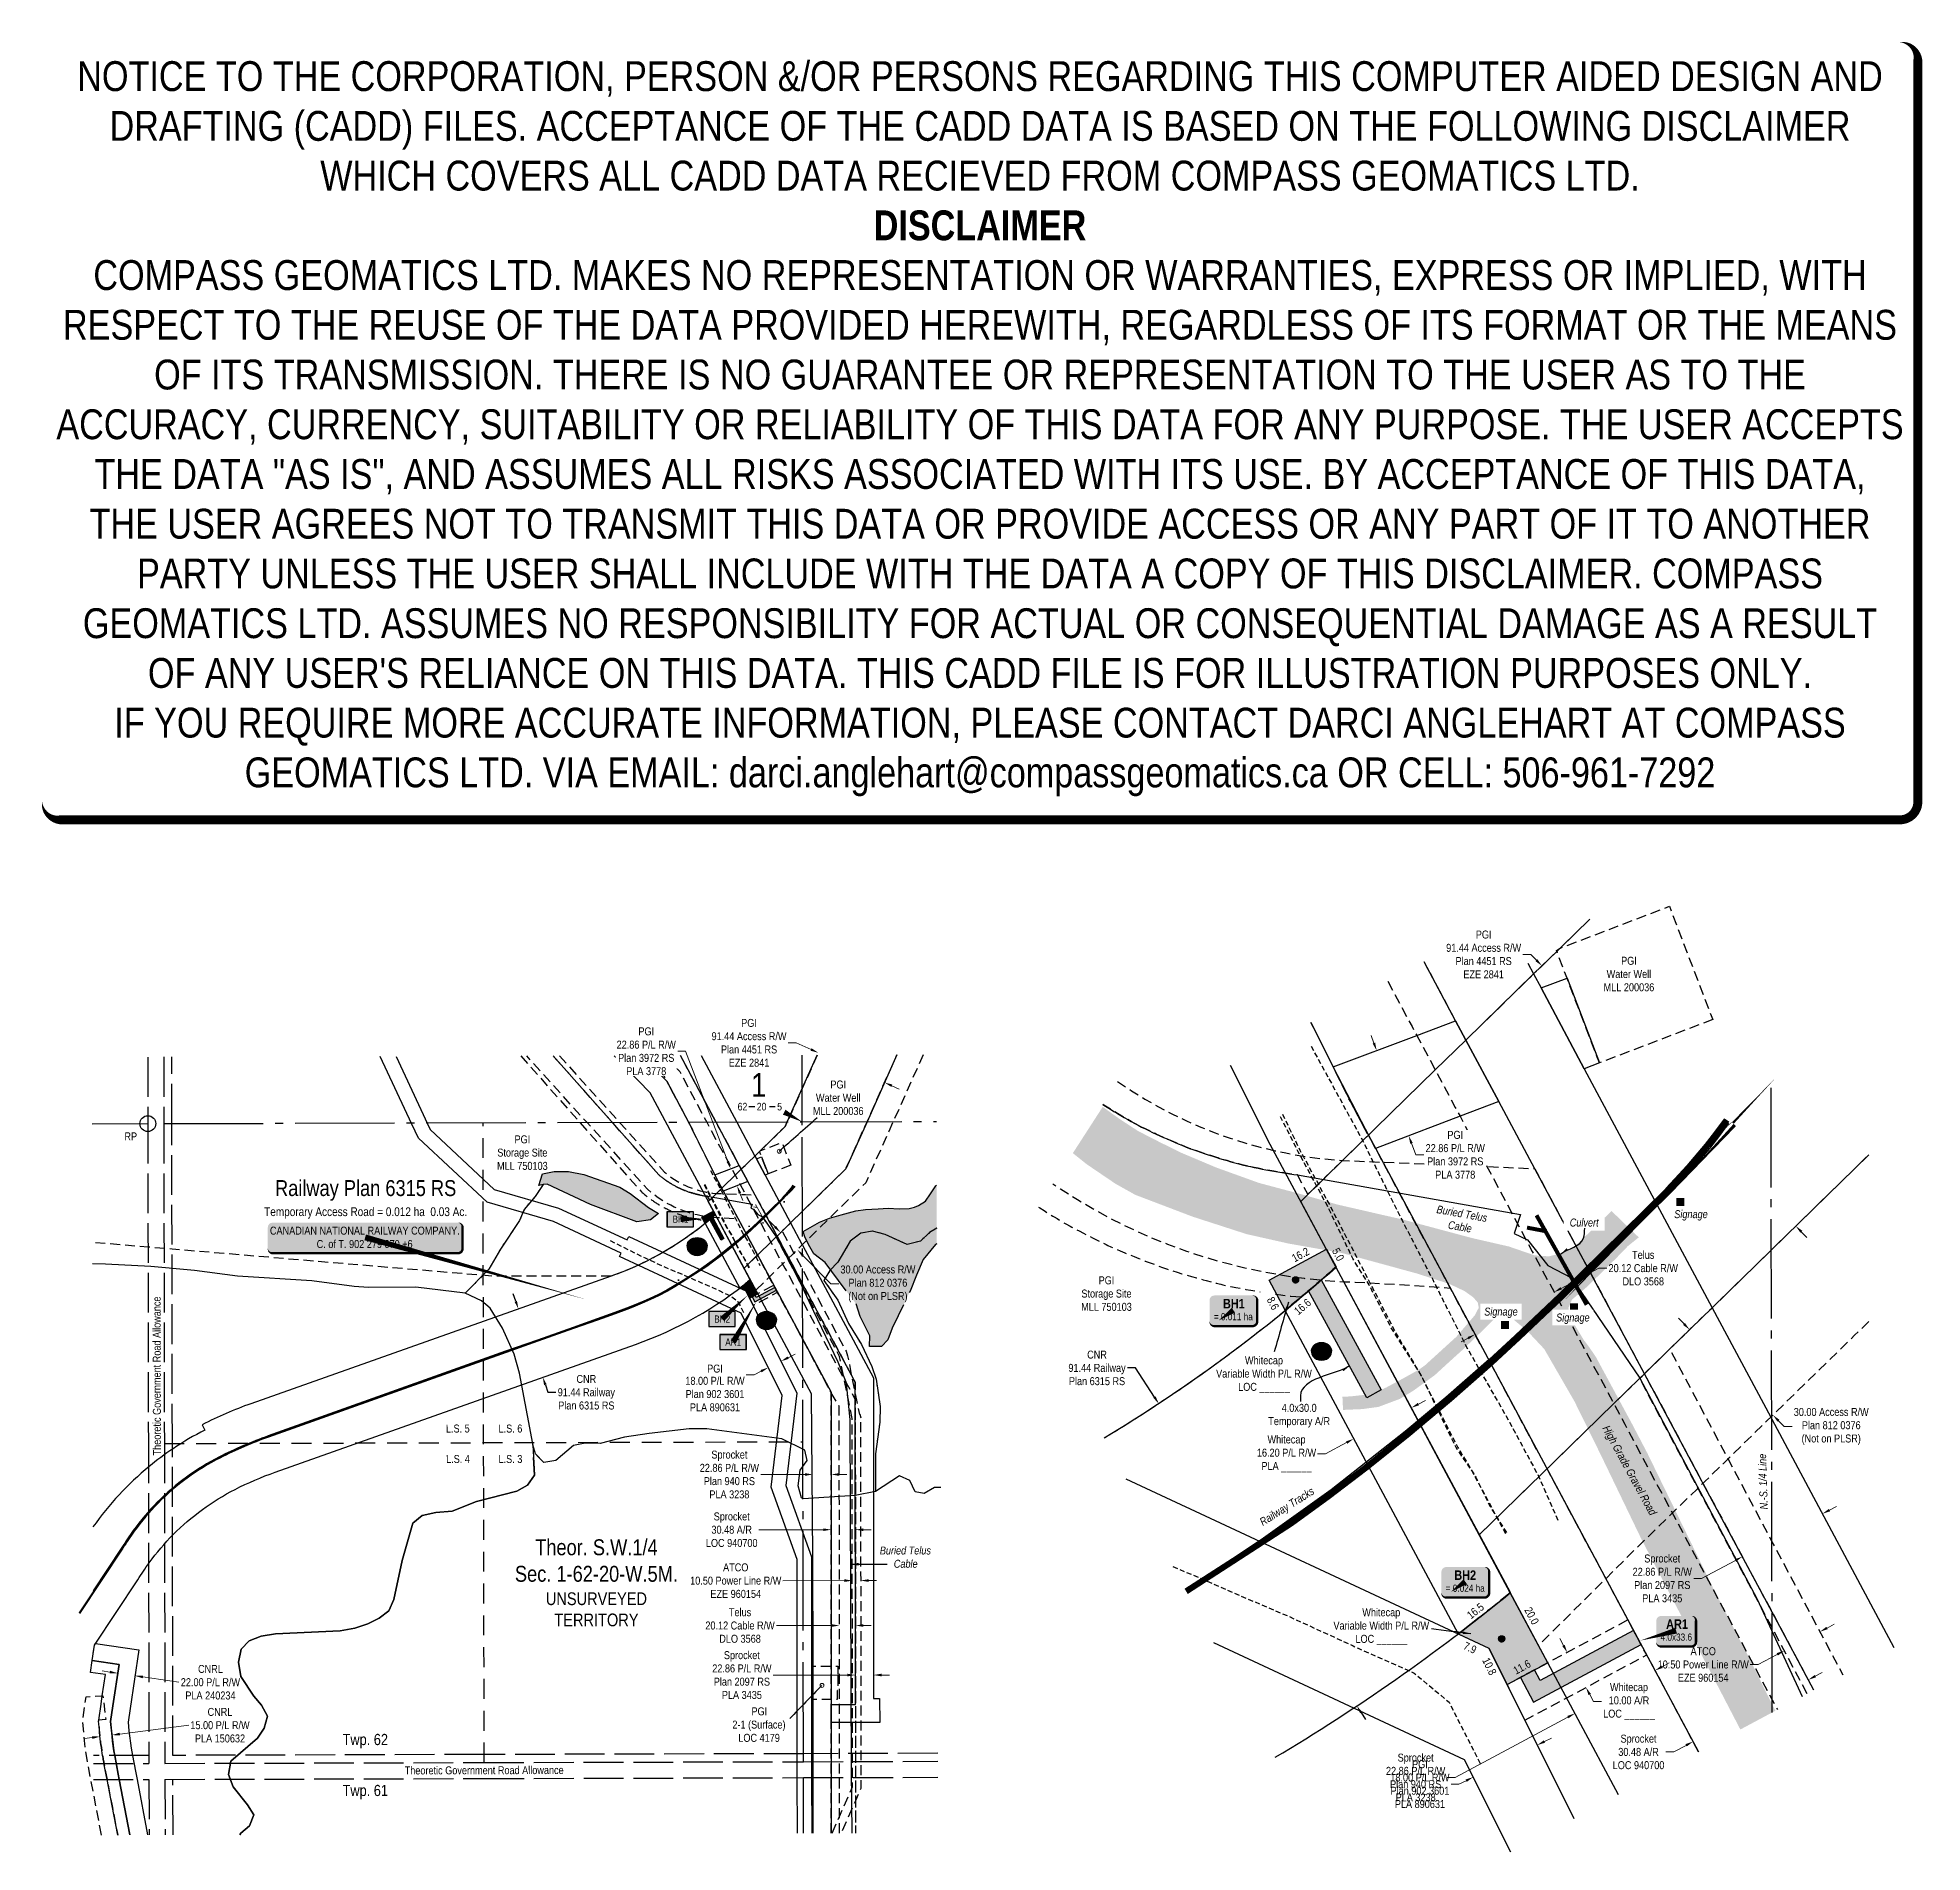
# Model space of a CAD drawing. Extents: x 507890 to 510259, y 6019787 to 6022068.
import ezdxf
from ezdxf.enums import TextEntityAlignment as Align

# ---------------------------------------------------------------- set-up
doc = ezdxf.new("R2010")
doc.units = 0
doc.header["$LTSCALE"] = 5
doc.header["$PDMODE"] = 34
doc.header["$PDSIZE"] = 0.03
for name, pattern in [('foc-ACCESSROAD', [3.75, 2.5, -1.25]), ('foc-FLOWLINE', [3.75, 2.5, -1.25]), ('foc-LSD', [8, 5, -3]), ('foc-QUARTERLINE', [33, 25, -3, 2, -3]), ('foc-UNSURVEYED', [12.5, 10, -2.5]), ('foc-WHEELTRACKS', [2, 0.4, -1.6]), ('UG_PIPE', [1.875, 1.25, -0.625])]:
    doc.linetypes.add(name, pattern=pattern)
doc.layers.get('Defpoints').update_dxf_attribs({"color": 9})
for name, color, linetype in [('10', 1, 'Continuous'), ('35', 37, 'Continuous'), ('9', 3, 'Continuous'), ('AS-OWNER', 7, 'Continuous'), ('AS-PIPE-UG', 44, 'UG_PIPE'), ('AS-ROADS', 254, 'Continuous'), ('AS-TELEPHONE', 224, 'foc-TEL'), ('C-AR', 13, 'foc-ACCESSROAD'), ('C-RW', 13, 'Continuous'), ('C-SYMBOL', 7, 'Continuous'), ('CG-NOTES', 7, 'Continuous'), ('D-TXT', 6, 'Continuous'), ('F-AR', 190, 'foc-ACCESSROAD'), ('F-EZE', 190, 'foc-FLOWLINE'), ('F-RW', 190, 'Continuous'), ('F-WS', 190, 'foc-ACCESSROAD'), ('L-AREAREQUIRED', 7, 'Continuous'), ('L-QSEC', 8, 'foc-QUARTERLINE'), ('L-ROAD-T', 7, 'Continuous'), ('L-SECLBL', 7, 'Continuous'), ('L-SECQ', 8, 'foc-QUARTERLINE'), ('L-SECTION-LSD', 7, 'foc-LSD'), ('L-TITLEDB', 4, 'Continuous'), ('L-TITLEDB-T', 4, 'Continuous'), ('L-UNS-T', 3, 'Continuous'), ('L-USEC', 7, 'foc-UNSURVEYED'), ('P-CROSSINGS', 250, 'Continuous'), ('P-IOP1', 10, 'Continuous'), ('P-TEMP-BLOCKS', 250, 'Continuous'), ('P-TEMP-H', 41, 'Continuous'), ('P-TEMP_WORKSPACE', 46, 'Continuous'), ('P-WORKAREA', 113, 'Continuous'), ('P-WORKAREA-H', 111, 'Continuous'), ('P-WORKAREA-T', 113, 'Continuous'), ('T-CREEK', 160, 'Continuous'), ('T-WATER-H', 133, 'Continuous'), ('T-WATER-P3', 160, 'foc-WHEELTRACKS')]:
    doc.layers.add(name, color=color, linetype=linetype)
for name, color, linetype, lineweight in [('AS-GENERAL', 48, 'Continuous', 18), ('C-RW-T', 13, 'Continuous', 9), ('F-AR-T', 190, 'Continuous', 9), ('F-EZE-T', 190, 'Continuous', 9), ('F-RW-T', 190, 'Continuous', 9), ('F-WS-T', 190, 'Continuous', 9), ('T-TEXT', 48, 'Continuous', 18)]:
    doc.layers.add(name, color=color, linetype=linetype, lineweight=lineweight)
doc.layers.add('DISCLAIMER', color=7, linetype='Continuous', plot=False)
doc.layers.add('P-100m WELL BORE BUFFER', color=7, linetype='Continuous', true_color=0xf5ffd6)
doc.styles.add('100L', font='ARIALN.TTF', dxfattribs={"height": 11})
doc.styles.add('175L', font='ARIALN.TTF', dxfattribs={"height": 20})
doc.styles.add('80', font='ARIALN.TTF', dxfattribs={"height": 10})
doc.styles.add('80CG', font='ARIALN.TTF', dxfattribs={"height": 10})
doc.styles.add('80L', font='ARIALN.TTF', dxfattribs={"height": 10})
doc.styles.add('80LS', font='ARIALNI.TTF', dxfattribs={"height": 10})
doc.styles.add('BOLD', font='ARIALNB.TTF')
doc.styles.add('foc-LtypeFont', font='ARIALN.TTF', dxfattribs={"height": 7.35})
doc.styles.add('SIMPLEX', font='ARIALN.TTF')
doc.linetypes.add('foc-TEL', pattern='A,2,-1,["T",foc-LtypeFont,S=0.2,R=0,X=-0.425,Y=-0.75],-1.24,8', length=12.24)
doc.linetypes.add('foc-TEL-NOLINE', pattern='A,0,-2,["T",foc-LtypeFont,S=0.2,R=0,X=-0.425,Y=-0.75],-10.24', length=12.24)
doc.linetypes.add('foc-TOPO-flowdirection-NOLINE', pattern='A,0,[">",foc-LtypeFont,S=0.3,R=0,X=0,Y=-0.945],-20,[">",foc-LtypeFont,S=0.3,R=0,X=0,Y=-0.945],0', length=20)
doc.dimstyles.new('Compass 5 000', dxfattribs={"dimscale": 5, "dimtxt": 9, "dimasz": 2, "dimexe": 0.2, "dimexo": 0.0625, "dimgap": 0.5, "dimtad": 0, "dimtih": 1, "dimtoh": 1, "dimzin": 0, "dimdsep": 46, "dimtxsty": '80CG', "dimcen": 0.1, "dimse1": 1, "dimse2": 1, "dimclrd": 256, "dimclrt": 256, "dimaunit": 1, "dimadec": 4, "dimazin": 0, "dimtfac": 0.06, "dimtofl": 0, "dimtmove": 0, "dimatfit": 1, "dimfxl": 0.2, "dimtolj": 1, "dimtzin": 0, "dimlwd": -1, "dimarcsym": 0})

msp = doc.modelspace()

# ---------------------------------------------------------------- texts
at = {"layer": 'AS-TELEPHONE', "insert": (509649.094, 6020600.856), "char_height": 9.99466, "attachment_point": 1, "rotation": 349.894364, "style": '80L'}
msp.add_mtext_dynamic_manual_height_columns('\\pi0.31942;{\\fArial Narrow|b0|i1|c0|p34;Buried Telus \\P\\pi17.902;Cable}', width=64.39059, gutter_width=50, heights=[0], dxfattribs=at)
at = {"layer": 'AS-TELEPHONE', "insert": (508948.094, 6020171.713), "char_height": 9.99466, "attachment_point": 1, "style": '80L'}
msp.add_mtext_dynamic_manual_height_columns('\\pi0.31942;{\\fArial Narrow|b0|i1|c0|p34;Buried Telus \\P\\pi17.902;Cable}', width=64.39059, gutter_width=50, heights=[0], dxfattribs=at)
at = {"layer": 'C-RW-T', "char_height": 10, "width": 120.3251, "attachment_point": 5, "style": '80CG'}
for insert in [(509431.272, 6020387.648), (509578.723, 6020070.89)]:
    msp.add_mtext('\\A1;Whitecap\\PVariable Width P/L R/W\\PLOC ______', dxfattribs=dict(at, insert=insert))
at = {"layer": 'C-SYMBOL', "color": 3, "style": '175L'}
msp.add_text('Railway Plan 6315 RS', height=19.98943, dxfattribs=at).set_placement((508302.092, 6020606.29), align=Align.BOTTOM_CENTER)
at = {"layer": 'C-SYMBOL', "color": 3, "insert": (508592.171, 6020180.766), "char_height": 19.98932, "width": 203.13376, "attachment_point": 2, "style": '175L'}
msp.add_mtext('Theor. S.W.1/4\\PSec. 1-62-20-W.5M.', dxfattribs=at)
at = {"layer": 'D-TXT', "color": 3, "char_height": 13.9926, "attachment_point": 1, "style": '80L'}
for s, insert in [('Twp. 62', (508273.129, 6019936.158)), ('Twp. 61', (508273.129, 6019872.104))]:
    msp.add_mtext_dynamic_manual_height_columns(s, width=101.3954, gutter_width=47.5, heights=[0], dxfattribs=dict(at, insert=insert))
at = {"layer": 'F-AR-T', "insert": (508762.839, 6019969.544), "char_height": 9.99466, "attachment_point": 1, "style": '80L'}
msp.add_mtext_dynamic_manual_height_columns('\\pi24.209;PGI\\P\\pi0.23129;2-1 (Surface)\\P\\pi7.7;LOC 4179', width=66.25962, gutter_width=50, heights=[0], dxfattribs=at)
at = {"layer": 'F-WS-T', "width": 63.21766, "attachment_point": 8, "style": '80L'}
for s, insert, char_height in [('PGI\\PWater Well\\PMLL 200036', (509890.035, 6020869.537), 9.9947), ('PGI\\PWater Well\\PMLL 200036', (508896.09, 6020713.992), 9.9947), ('PGI\\PStorage Site\\PMLL 750103', (508499.076, 6020645.078), 9.99466), ('PGI\\PStorage Site\\PMLL 750103', (509233.308, 6020467.88), 9.99466)]:
    msp.add_mtext(s, dxfattribs=dict(at, insert=insert, char_height=char_height))
at = {"layer": 'L-AREAREQUIRED', "color": 5, "style": '100L'}
msp.add_text('Temporary Access Road = 0.012 ha  0.03 Ac.', height=10.99418, dxfattribs=at).set_placement((508302.092, 6020583.802), align=Align.BOTTOM_CENTER)
at = {"layer": 'L-SECQ', "linetype": 'foc-TEL-NOLINE', "insert": (510054.734, 6020217.84), "char_height": 9.99471, "attachment_point": 1, "rotation": 91.984827, "style": '80L'}
msp.add_mtext_dynamic_manual_height_columns('\\pi0.34456;{\\fArial Narrow|b0|i1|c0|p34;N.-S. 1/4 Line}', width=69.86126, gutter_width=50, heights=[0], dxfattribs=at)
at = {"layer": 'P-TEMP_WORKSPACE', "style": '80L'}
for s, rotation, p in [('16.2', 28.1604, (509477.266, 6020538.538)), ('5.0', 298.1604, (509524.583, 6020538.845)), ('8.6', 298.1604, (509442.589, 6020477.313)), ('16.6', 40.509, (509479.718, 6020473.165)), ('16.5', 38.2837, (509697.043, 6020090.783)), ('20.0', 298.1604, (509767.814, 6020084.647)), ('7.9', 335.0079, (509690.269, 6020044.429)), ('10.8', 296.5649, (509714.697, 6020021.091)), ('11.6', 28.1604, (509755.533, 6020020.244))]:
    msp.add_text(s, height=9.9947, rotation=rotation, dxfattribs=at).set_placement(p, align=Align.MIDDLE)
at = {"layer": 'P-WORKAREA-T', "insert": (509475.519, 6020336.168), "char_height": 10, "width": 77.60341, "attachment_point": 5, "style": '80CG'}
msp.add_mtext('\\A1;4.0x30.0\\PTemporary A/R', dxfattribs=at)
at = {"layer": 'T-TEXT', "insert": (509895.33, 6020269.933), "char_height": 9.99471, "width": 126.67011, "attachment_point": 2, "rotation": 298.648083, "style": '80LS'}
msp.add_mtext('High Grade Gravel Road', dxfattribs=at)

# ---------------------------------------------------------------- blocks, each defined once
blk = doc.blocks.new('L-SECLBL')
at = {"layer": '9', "color": 7}
for p, q in [((-5.1, -27.8), (-12.3, -27.8)), ((20.7, -27.8), (13.5, -27.8))]:
    blk.add_line(p, q, dxfattribs=at)
at = {"layer": '10', "color": 2, "style": 'SIMPLEX'}
blk.add_attdef('SEC', text='', height=30, dxfattribs=at).set_placement((0, 0), align=Align.MIDDLE)
at = {"layer": '10', "color": 5, "style": '80L'}
blk.add_attdef('TWP', text='', height=9.5, dxfattribs=at).set_placement((-14.4, -27.4), align=Align.MIDDLE_RIGHT)
blk.add_attdef('RGE', text='', height=9.5, dxfattribs=at).set_placement((3.6, -27.4), align=Align.MIDDLE_CENTER)
blk.add_attdef('MER', text='', height=9.5, dxfattribs=at).set_placement((23.2, -27.4), align=Align.MIDDLE_LEFT)
blk = doc.blocks.new('label_road_theoretic')
at = {"layer": 'L-ROAD-T', "style": '80L'}
blk.add_text('Theoretic Government Road Allowance', height=10, dxfattribs=at).set_placement((0, 0), align=Align.MIDDLE_CENTER)
blk = doc.blocks.new('UT')
at = {"layer": 'L-UNS-T', "color": 3, "insert": (0, 0), "char_height": 16, "attachment_point": 5, "style": '80L'}
blk.add_mtext_dynamic_manual_height_columns('UNSURVEYED TERRITORY', width=126.414, gutter_width=47.5, heights=[0], dxfattribs=at)
blk = doc.blocks.new('*D424')
at = {"layer": 'Defpoints', "color": 0, "transparency": 16777216}
for p in [(508897.5, 6020194.7), (508917.6, 6020194.7), (508917.7, 6020072.4)]:
    blk.add_point(p, dxfattribs=at)
at = {"layer": 'F-AR-T', "transparency": 16777216}
for p, q in [((508887.6, 6020072.4), (508818.6, 6020072.4)), ((508927.7, 6020072.4), (508937.7, 6020072.4))]:
    blk.add_line(p, q, dxfattribs=at)
for points in [[(508887.6, 6020074.1), (508887.6, 6020070.7), (508897.6, 6020072.4)], [(508927.7, 6020074.1), (508927.7, 6020070.8), (508917.7, 6020072.4)]]:
    blk.add_solid(points, dxfattribs=at)
at = {"layer": 'F-AR-T', "transparency": 16777216, "insert": (508772.7, 6020072.4), "char_height": 10, "attachment_point": 5, "style": '80CG'}
blk.add_mtext('\\A1;Telus\\P20.12 Cable R/W\\PDLO 3568', dxfattribs=at)
blk = doc.blocks.new('*D431')
at = {"layer": 'Defpoints', "color": 0, "transparency": 16777216}
for p in [(508924.3, 6020128.9), (508913.8, 6020103.5), (508924.3, 6020103.5)]:
    blk.add_point(p, dxfattribs=at)
at = {"layer": 'F-EZE-T', "transparency": 16777216}
for p, q in [((508903.8, 6020128.9), (508826.4, 6020128.8)), ((508934.3, 6020128.9), (508944.3, 6020128.9))]:
    blk.add_line(p, q, dxfattribs=at)
for points in [[(508903.8, 6020130.6), (508903.8, 6020127.2), (508913.8, 6020128.9)], [(508934.3, 6020130.6), (508934.3, 6020127.3), (508924.3, 6020128.9)]]:
    blk.add_solid(points, dxfattribs=at)
at = {"layer": 'F-EZE-T', "transparency": 16777216, "insert": (508767.3, 6020128.8), "char_height": 10, "attachment_point": 5, "style": '80CG'}
blk.add_mtext('\\A1;ATCO\\P10.50 Power Line R/W\\PEZE 960154', dxfattribs=at)
blk = doc.blocks.new('*D444')
at = {"layer": 'Defpoints', "color": 0, "transparency": 16777216}
for p in [(508864.3, 6020282.1), (508887.1, 6020282.1), (508887.1, 6020262.3)]:
    blk.add_point(p, dxfattribs=at)
at = {"layer": 'F-RW-T', "transparency": 16777216}
for p, q in [((508854.3, 6020262.3), (508798.8, 6020262.2)), ((508897.1, 6020262.3), (508907.1, 6020262.3))]:
    blk.add_line(p, q, dxfattribs=at)
for points in [[(508854.3, 6020263.9), (508854.3, 6020260.6), (508864.3, 6020262.3)], [(508897.1, 6020263.9), (508897.1, 6020260.6), (508887.1, 6020262.3)]]:
    blk.add_solid(points, dxfattribs=at)
at = {"layer": 'F-RW-T', "transparency": 16777216, "insert": (508759.3, 6020262.2), "char_height": 10, "attachment_point": 5, "style": '80CG', "bg_fill": 3, "box_fill_scale": 1.1, "bg_fill_color": 256, "bg_fill_true_color": 13158600, "bg_fill_transparency": 0}
blk.add_mtext('\\A1;Sprocket\\P22.86 P/L R/W\\PPlan 940 RS\\PPLA 3238', dxfattribs=at)
blk = doc.blocks.new('*D467')
at = {"layer": 'Defpoints', "color": 0, "transparency": 16777216}
for p in [(508514, 6020477.6), (508524.7, 6020384.5), (508544.6, 6020391.5)]:
    blk.add_point(p, dxfattribs=at)
at = {"layer": 'L-TITLEDB-T', "transparency": 16777216}
for p, q in [((508490.8, 6020480), (508487.4, 6020489.4)), ((508528, 6020375), (508531.3, 6020365.6)), ((508531.3, 6020365.6), (508541.3, 6020365.6))]:
    blk.add_line(p, q, dxfattribs=at)
for points in [[(508492.3, 6020480.5), (508489.2, 6020479.4), (508494.1, 6020470.5)], [(508529.6, 6020375.6), (508526.4, 6020374.5), (508524.7, 6020384.5)]]:
    blk.add_solid(points, dxfattribs=at)
at = {"layer": 'L-TITLEDB-T', "transparency": 16777216, "insert": (508579.5, 6020365.6), "char_height": 10, "attachment_point": 5, "style": '80CG'}
blk.add_mtext('\\A1;CNR\\P91.44 Railway\\PPlan 6315 RS', dxfattribs=at)
blk = doc.blocks.new('*D480')
at = {"layer": 'Defpoints', "color": 0, "transparency": 16777216}
for p in [(508887.1, 6020273.5), (508917.6, 6020273.5), (508887.2, 6020192.9)]:
    blk.add_point(p, dxfattribs=at)
at = {"layer": 'F-AR-T', "transparency": 16777216}
for p, q in [((508877.2, 6020192.8), (508796.5, 6020192.8)), ((508927.6, 6020192.9), (508937.6, 6020192.9))]:
    blk.add_line(p, q, dxfattribs=at)
for points in [[(508877.2, 6020194.5), (508877.2, 6020191.2), (508887.2, 6020192.9)], [(508927.6, 6020194.5), (508927.6, 6020191.2), (508917.6, 6020192.9)]]:
    blk.add_solid(points, dxfattribs=at)
at = {"layer": 'F-AR-T', "transparency": 16777216, "insert": (508762.2, 6020192.8), "char_height": 10, "attachment_point": 5, "style": '80CG'}
blk.add_mtext('\\A1;Sprocket\\P30.48 A/R\\PLOC 940700', dxfattribs=at)
blk = doc.blocks.new('*D481')
at = {"layer": 'Defpoints', "color": 0, "transparency": 16777216}
for p in [(508917.7, 6020065), (508940.5, 6020065), (508917.7, 6020010.2)]:
    blk.add_point(p, dxfattribs=at)
at = {"layer": 'F-RW-T', "transparency": 16777216}
for p, q in [((508907.7, 6020010.2), (508814.5, 6020010.1)), ((508950.6, 6020010.2), (508960.6, 6020010.2))]:
    blk.add_line(p, q, dxfattribs=at)
for points in [[(508907.7, 6020011.8), (508907.7, 6020008.5), (508917.7, 6020010.2)], [(508950.6, 6020011.9), (508950.6, 6020008.5), (508940.6, 6020010.2)]]:
    blk.add_solid(points, dxfattribs=at)
at = {"layer": 'F-RW-T', "transparency": 16777216, "insert": (508775, 6020010.1), "char_height": 10, "attachment_point": 5, "style": '80CG'}
blk.add_mtext('\\A1;Sprocket\\P22.86 P/L R/W\\PPlan 2097 RS\\PPLA 3435', dxfattribs=at)
blk = doc.blocks.new('*D482')
at = {"layer": 'Defpoints', "color": 0, "transparency": 16777216}
for p in [(508752.1, 6020643.2), (508760.8, 6020646.6), (508760.3, 6020621.9)]:
    blk.add_point(p, dxfattribs=at)
at = {"layer": 'F-RW-T', "transparency": 16777216}
for p, q in [((508704.3, 6020794.2), (508694.3, 6020794.2)), ((508757.2, 6020655.9), (508704.3, 6020794.2)), ((508772.5, 6020615.9), (508776.1, 6020606.5))]:
    blk.add_line(p, q, dxfattribs=at)
for points in [[(508758.8, 6020656.5), (508755.7, 6020655.3), (508760.8, 6020646.6)], [(508774.1, 6020616.5), (508771, 6020615.3), (508769, 6020625.2)]]:
    blk.add_solid(points, dxfattribs=at)
at = {"layer": 'F-RW-T', "transparency": 16777216, "insert": (508654.8, 6020794.2), "char_height": 10, "attachment_point": 5, "style": '80CG', "bg_fill": 3, "box_fill_scale": 1.1, "bg_fill_color": 256, "bg_fill_true_color": 13158600, "bg_fill_transparency": 0}
blk.add_mtext('\\A1;PGI\\P22.86 P/L R/W\\PPlan 3972 RS\\PPLA 3778', dxfattribs=at)
blk = doc.blocks.new('*D483')
at = {"layer": 'Defpoints', "color": 0, "transparency": 16777216}
for p in [(508873.8, 6020615.3), (508894.8, 6020593.8), (508823.7, 6020566.4)]:
    blk.add_point(p, dxfattribs=at)
at = {"layer": 'F-AR-T', "transparency": 16777216}
for p, q in [((508816.7, 6020573.5), (508809.7, 6020580.7)), ((508851.6, 6020537.7), (508886.7, 6020501.8)), ((508886.7, 6020501.8), (508896.7, 6020501.8))]:
    blk.add_line(p, q, dxfattribs=at)
for points in [[(508817.9, 6020574.7), (508815.5, 6020572.3), (508823.7, 6020566.4)], [(508852.8, 6020538.9), (508850.4, 6020536.6), (508844.6, 6020544.9)]]:
    blk.add_solid(points, dxfattribs=at)
at = {"layer": 'F-AR-T', "transparency": 16777216, "insert": (508946, 6020501.8), "char_height": 10, "attachment_point": 5, "style": '80CG'}
blk.add_mtext('\\A1;30.00 Access R/W\\PPlan 812 0376\\P(Not on PLSR)', dxfattribs=at)
blk = doc.blocks.new('*D484')
at = {"layer": 'Defpoints', "color": 0, "transparency": 16777216}
for p in [(508954.4, 6020755), (508835.3, 6020712.7), (508918.6, 6020675.2)]:
    blk.add_point(p, dxfattribs=at)
at = {"layer": 'F-AR-T', "transparency": 16777216}
for p, q in [((508843.3, 6020804.8), (508833.3, 6020804.8)), ((508861.9, 6020796.5), (508843.3, 6020804.8)), ((508963.5, 6020750.9), (508972.7, 6020746.8))]:
    blk.add_line(p, q, dxfattribs=at)
for points in [[(508862.6, 6020798), (508861.2, 6020795), (508871, 6020792.4)], [(508964.2, 6020752.4), (508962.9, 6020749.4), (508954.4, 6020755)]]:
    blk.add_solid(points, dxfattribs=at)
at = {"layer": 'F-AR-T', "transparency": 16777216, "insert": (508784, 6020804.8), "char_height": 10, "attachment_point": 5, "style": '80CG'}
blk.add_mtext('\\A1;PGI\\P91.44 Access R/W\\PPlan 4451 RS\\PEZE 2841', dxfattribs=at)
blk = doc.blocks.new('*D488')
at = {"layer": 'Defpoints', "color": 0, "transparency": 16777216}
for p in [(509694.3, 6019881.9), (509820, 6019831.6), (509739.5, 6019791.4)]:
    blk.add_point(p, dxfattribs=at)
at = {"layer": 'F-RW-T', "transparency": 16777216}
for p, q in [((509783.7, 6019926.6), (509792.7, 6019931)), ((509685.4, 6019877.4), (509676.4, 6019873)), ((509676.4, 6019873), (509666.4, 6019873))]:
    blk.add_line(p, q, dxfattribs=at)
for points in [[(509783, 6019928.1), (509784.5, 6019925.1), (509774.8, 6019922.1)], [(509684.6, 6019878.9), (509686.1, 6019875.9), (509694.3, 6019881.9)]]:
    blk.add_solid(points, dxfattribs=at)
at = {"layer": 'F-RW-T', "transparency": 16777216, "insert": (509627.3, 6019873), "char_height": 10, "attachment_point": 5, "style": '80CG'}
blk.add_mtext('\\A1;PGI\\P18.00 P/L R/W\\PPlan 902 3601\\PPLA 890631', dxfattribs=at)
blk = doc.blocks.new('*D489')
at = {"layer": 'Defpoints', "color": 0, "transparency": 16777216}
for p in [(510032.6, 6020158.9), (510252.3, 6019990.2), (510151.7, 6019936.4)]:
    blk.add_point(p, dxfattribs=at)
at = {"layer": 'F-AR-T', "transparency": 16777216}
for p, q in [((510142.1, 6020217.5), (510150.9, 6020222.2)), ((510023.8, 6020154.2), (509981.4, 6020131.6)), ((509981.4, 6020131.6), (509971.4, 6020131.6))]:
    blk.add_line(p, q, dxfattribs=at)
for points in [[(510141.3, 6020219), (510142.9, 6020216), (510133.2, 6020212.8)], [(510023, 6020155.7), (510024.6, 6020152.8), (510032.6, 6020158.9)]]:
    blk.add_solid(points, dxfattribs=at)
at = {"layer": 'F-AR-T', "transparency": 16777216, "insert": (509931.9, 6020131.6), "char_height": 10, "attachment_point": 5, "style": '80CG'}
blk.add_mtext('\\A1;Sprocket\\P22.86 P/L R/W\\PPlan 2097 RS\\PPLA 3435', dxfattribs=at)
blk = doc.blocks.new('*D490')
at = {"layer": 'Defpoints', "color": 0, "transparency": 16777216}
for p in [(510085.4, 6020040.9), (510173.3, 6019983.3), (510128.6, 6019959.5)]:
    blk.add_point(p, dxfattribs=at)
at = {"layer": 'F-EZE-T', "transparency": 16777216}
for p, q in [((510139, 6020069.3), (510147.8, 6020074)), ((510052.6, 6020023.4), (510042.6, 6020023.4)), ((510076.5, 6020036.2), (510052.6, 6020023.4))]:
    blk.add_line(p, q, dxfattribs=at)
for points in [[(510138.2, 6020070.8), (510139.8, 6020067.9), (510130.1, 6020064.6)], [(510075.8, 6020037.7), (510077.3, 6020034.7), (510085.4, 6020040.9)]]:
    blk.add_solid(points, dxfattribs=at)
at = {"layer": 'F-EZE-T', "transparency": 16777216, "insert": (509983.4, 6020023.4), "char_height": 10, "attachment_point": 5, "style": '80CG'}
blk.add_mtext('\\A1;ATCO\\P10.50 Power Line R/W\\PEZE 960154', dxfattribs=at)
blk = doc.blocks.new('*D491')
at = {"layer": 'Defpoints', "color": 0, "transparency": 16777216}
for p in [(510102.7, 6020577.5), (510207.4, 6020470.2), (510071, 6020337)]:
    blk.add_point(p, dxfattribs=at)
at = {"layer": 'F-AR-T', "transparency": 16777216}
for p, q in [((509959.3, 6020451.5), (509952.3, 6020458.6)), ((510078, 6020329.9), (510085, 6020322.7)), ((510085, 6020322.7), (510095, 6020322.7))]:
    blk.add_line(p, q, dxfattribs=at)
for points in [[(509960.5, 6020452.6), (509958.1, 6020450.3), (509966.3, 6020444.3)], [(510079.2, 6020331), (510076.8, 6020328.7), (510071, 6020337)]]:
    blk.add_solid(points, dxfattribs=at)
at = {"layer": 'F-AR-T', "transparency": 16777216, "insert": (510144.3, 6020322.7), "char_height": 10, "attachment_point": 5, "style": '80CG'}
blk.add_mtext('\\A1;30.00 Access R/W\\PPlan 812 0376\\P(Not on PLSR)', dxfattribs=at)
blk = doc.blocks.new('*D492')
at = {"layer": 'Defpoints', "color": 0, "transparency": 16777216}
for p in [(509596.7, 6020804.1), (509572.9, 6020795.1)]:
    blk.add_point(p, dxfattribs=at)
at = {"layer": 'F-RW-T', "transparency": 16777216}
for p, q in [((509569.4, 6020804.5), (509565.9, 6020813.9)), ((509616.7, 6020678.6), (509622.1, 6020664.1)), ((509622.1, 6020664.1), (509632.1, 6020664.1))]:
    blk.add_line(p, q, dxfattribs=at)
for points in [[(509571, 6020805.1), (509567.9, 6020803.9), (509572.9, 6020795.1)], [(509618.2, 6020679.2), (509615.1, 6020678), (509613.2, 6020688)]]:
    blk.add_solid(points, dxfattribs=at)
at = {"layer": 'F-RW-T', "transparency": 16777216, "insert": (509671.7, 6020664.1), "char_height": 10, "attachment_point": 5, "style": '80CG', "bg_fill": 3, "box_fill_scale": 1.1, "bg_fill_color": 256, "bg_fill_true_color": 13158600, "bg_fill_transparency": 0}
blk.add_mtext('\\A1;PGI\\P22.86 P/L R/W\\PPlan 3972 RS\\PPLA 3778', dxfattribs=at)
at = {"layer": 'Defpoints', "color": 0, "transparency": 16777216}
blk.add_point((509637, 6020696.9), dxfattribs=at)
blk = doc.blocks.new('*D493')
at = {"layer": 'Defpoints', "color": 0, "transparency": 16777216}
for p in [(507990.7, 6020014.1), (508012.2, 6020009.2), (508012.5, 6020010.9)]:
    blk.add_point(p, dxfattribs=at)
at = {"layer": 'F-RW-T', "transparency": 16777216}
for p, q in [((507980.6, 6020013.9), (507970.7, 6020015.4)), ((508022.1, 6020007.8), (508067.4, 6020001.1))]:
    blk.add_line(p, q, dxfattribs=at)
for points in [[(507980.8, 6020015.6), (507980.3, 6020012.3), (507990.4, 6020012.5)], [(508022.4, 6020009.4), (508021.9, 6020006.1), (508012.2, 6020009.2)]]:
    blk.add_solid(points, dxfattribs=at)
at = {"layer": 'F-RW-T', "transparency": 16777216, "insert": (508107, 6020001.1), "char_height": 10, "attachment_point": 5, "style": '80CG'}
blk.add_mtext('\\A1;CNRL\\P22.00 P/L R/W\\PPLA 240234', dxfattribs=at)
blk = doc.blocks.new('*D494')
at = {"layer": 'Defpoints', "color": 0, "transparency": 16777216}
for p in [(507967.8, 6019936.4), (507982.6, 6019938.3), (507983.1, 6019934.7)]:
    blk.add_point(p, dxfattribs=at)
at = {"layer": 'F-RW-T', "transparency": 16777216}
for p, q in [((507993, 6019936), (508079.9, 6019947.1)), ((507958.4, 6019931.6), (507948.5, 6019930.3))]:
    blk.add_line(p, q, dxfattribs=at)
for points in [[(507958.2, 6019933.2), (507958.6, 6019929.9), (507968.3, 6019932.8)], [(507992.8, 6019937.7), (507993.2, 6019934.4), (507983.1, 6019934.7)]]:
    blk.add_solid(points, dxfattribs=at)
at = {"layer": 'F-RW-T', "transparency": 16777216, "insert": (508119, 6019947.1), "char_height": 10, "attachment_point": 5, "style": '80CG'}
blk.add_mtext('\\A1;CNRL\\P15.00 P/L R/W\\PPLA 150632', dxfattribs=at)
blk = doc.blocks.new('*D496')
at = {"layer": 'C-RW-T', "transparency": 16777216}
for p, q in [((509625.3, 6020350.7), (509634.2, 6020355.4)), ((509535.1, 6020302.4), (509508.7, 6020288.2)), ((509508.7, 6020288.2), (509498.7, 6020288.2))]:
    blk.add_line(p, q, dxfattribs=at)
for points in [[(509624.6, 6020352.2), (509626.1, 6020349.2), (509616.5, 6020346)], [(509534.3, 6020303.9), (509535.9, 6020300.9), (509543.9, 6020307.1)]]:
    blk.add_solid(points, dxfattribs=at)
at = {"layer": 'Defpoints', "color": 0, "transparency": 16777216}
for p in [(509598.9, 6020378.8), (509526.4, 6020339.9), (509543.9, 6020307.1)]:
    blk.add_point(p, dxfattribs=at)
at = {"layer": 'C-RW-T', "transparency": 16777216, "insert": (509459.6, 6020288.2), "char_height": 10, "attachment_point": 5, "style": '80CG'}
blk.add_mtext('\\A1;Whitecap\\P16.20 P/L R/W\\PPLA ______', dxfattribs=at)
blk = doc.blocks.new('*U500')
at = {"layer": '35', "color": 3}
blk.add_circle((0, 0), 10, dxfattribs=at)
at = {"layer": '35', "color": 3, "style": '80'}
blk.add_attdef('RP_001', (-29.4, -21), '', height=10, dxfattribs=at)
blk = doc.blocks.new('*D519')
at = {"layer": 'Defpoints', "color": 0, "transparency": 16777216}
for p in [(509299.1, 6020351.2), (509293.3, 6020347.4), (509542.2, 6019967.5)]:
    blk.add_point(p, dxfattribs=at)
at = {"layer": 'L-TITLEDB-T', "transparency": 16777216}
for p, q in [((509269.6, 6020396.2), (509259.6, 6020396.2)), ((509293.6, 6020359.5), (509269.6, 6020396.2)), ((509553.5, 6019962.9), (509559, 6019954.5))]:
    blk.add_line(p, q, dxfattribs=at)
for points in [[(509295, 6020360.5), (509292.2, 6020358.6), (509299.1, 6020351.2)], [(509554.9, 6019963.8), (509552.1, 6019962), (509548, 6019971.3)]]:
    blk.add_solid(points, dxfattribs=at)
at = {"layer": 'L-TITLEDB-T', "transparency": 16777216, "insert": (509221.4, 6020396.2), "char_height": 10, "attachment_point": 5, "style": '80CG'}
blk.add_mtext('\\A1;CNR\\P91.44 Railway\\PPlan 6315 RS', dxfattribs=at)
blk = doc.blocks.new('*D520')
at = {"layer": 'C-RW-T', "transparency": 16777216}
for p, q in [((509807.7, 6020047.4), (509803, 6020056.3)), ((509840.7, 6019985.8), (509845.5, 6019976.9)), ((509845.5, 6019976.9), (509855.5, 6019976.9))]:
    blk.add_line(p, q, dxfattribs=at)
for points in [[(509809.2, 6020048.2), (509806.2, 6020046.7), (509812.4, 6020038.6)], [(509842.2, 6019986.5), (509839.3, 6019985), (509836, 6019994.6)]]:
    blk.add_solid(points, dxfattribs=at)
at = {"layer": 'Defpoints', "color": 0, "transparency": 16777216}
for p in [(509827.9, 6020046.9), (509836, 6019994.6), (509851.5, 6020002.9)]:
    blk.add_point(p, dxfattribs=at)
at = {"layer": 'C-RW-T', "transparency": 16777216, "insert": (509890.1, 6019976.9), "char_height": 10, "attachment_point": 5, "style": '80CG'}
blk.add_mtext('\\A1;Whitecap\\P10.00 A/R\\PLOC ______', dxfattribs=at)
blk = doc.blocks.new('*U521')
at = {"true_color": 0xff8aff}
h = blk.add_hatch(color=211, dxfattribs=at)
edge = h.paths.add_edge_path()
edge.add_line((-24, -20), (24, -20))
edge.add_arc((24, -14), 6, 270, 360)
edge.add_line((30, -14), (30, 12.5))
edge.add_arc((24, 12.5), 6, 0, 90)
edge.add_line((24, 18.5), (-24, 18.5))
edge.add_arc((-24, 12.5), 6, 90, 180)
edge.add_line((-30, 12.5), (-30, -14))
edge.add_arc((-24, -14), 6, 180, 270)
at = {"color": 250, "flags": 128}
blk.add_lwpolyline([(-24, -20, 3, 3, 0), (24, -20, 3, 3, 0.414214), (30, -14, 3, 3, 0), (30, 12.5, 3, 0, 0.414214), (24, 18.5, 0, 0, 0), (-24, 18.5, 0, 0, 0.414214), (-30, 12.5, 0, 0, 0), (-30, -14, 0, 3, 0.414214)], format="xyseb", close=True, dxfattribs=at)
at = {"flags": 128}
blk.add_lwpolyline([(-18.2, -12.8, 0, 7.5, 0), (0, 0, 0, 0, 0)], format="xyseb", dxfattribs=at)
at = {"color": 250}
for tag, p, height, style in [('TEMP_AREA_W1_001', (-9.2, 2.2), 12, 'BOLD'), ('ENTER_TEXT_001', (-30.7, -12.8), 9, '80')]:
    blk.add_attdef(tag, p, '', height=height, dxfattribs=dict(at, style=style))
blk = doc.blocks.new('*U526')
at = {"true_color": 0xff8aff}
h = blk.add_hatch(color=211, dxfattribs=at)
edge = h.paths.add_edge_path()
edge.add_line((-24, -20), (24, -20))
edge.add_arc((24, -14), 6, 270, 360)
edge.add_line((30, -14), (30, 12.5))
edge.add_arc((24, 12.5), 6, 0, 90)
edge.add_line((24, 18.5), (-24, 18.5))
edge.add_arc((-24, 12.5), 6, 90, 180)
edge.add_line((-30, 12.5), (-30, -14))
edge.add_arc((-24, -14), 6, 180, 270)
at = {"color": 250, "flags": 128}
blk.add_lwpolyline([(-24, -20, 3, 3, 0), (24, -20, 3, 3, 0.414214), (30, -14, 3, 3, 0), (30, 12.5, 3, 0, 0.414214), (24, 18.5, 0, 0, 0), (-24, 18.5, 0, 0, 0.414214), (-30, 12.5, 0, 0, 0), (-30, -14, 0, 3, 0.414214)], format="xyseb", close=True, dxfattribs=at)
at = {"flags": 128}
blk.add_lwpolyline([(-18.2, -12.8, 0, 7.5, 0), (0, 0, 0, 0, 0)], format="xyseb", dxfattribs=at)
at = {"color": 250}
for tag, p, height, style in [('TEMP_AREA_W1_001', (-9.2, 2.2), 12, 'BOLD'), ('ENTER_TEXT_001', (-30.7, -12.8), 9, '80')]:
    blk.add_attdef(tag, p, '', height=height, dxfattribs=dict(at, style=style))
blk = doc.blocks.new('Temp_Area_Small_Pink')
at = {"true_color": 0xff8aff}
h = blk.add_hatch(color=211, dxfattribs=at)
h.dxf.hatch_style = 1
h.paths.add_polyline_path([(-16.8, -9.4), (16.3, -9.4), (16.3, 9.1), (-16.8, 9.1)])
at = {"color": 250}
for points in [[(-17, -9.6), (16.5, -9.6), (16.5, 9.3), (-17, 9.3)], [(-16.9, -9.5), (16.4, -9.5), (16.4, 9.2), (-16.9, 9.2)]]:
    blk.add_lwpolyline(points, close=True, dxfattribs=at)
at = {"color": 250, "style": '80L'}
blk.add_attdef('TEMPORARY', text='', height=9, dxfattribs=at).set_placement((0, -0.1), align=Align.MIDDLE_CENTER)
blk = doc.blocks.new('*X524')
at = {"color": 0}
for p, q in [((102.1, -2061.6), (108.8, -2061.6)), ((102.1, -2068.4), (108.8, -2068.4)), ((102.2, -2061.7), (108.8, -2061.7)), ((102.2, -2068.3), (108.7, -2068.3)), ((102.3, -2061.4), (108.6, -2061.4)), ((102.3, -2061.9), (108.6, -2061.9)), ((102.3, -2068.1), (108.6, -2068.1)), ((102.3, -2068.6), (108.7, -2068.6)), ((102.5, -2061.2), (108.5, -2061.2)), ((102.5, -2062), (108.4, -2062)), ((102.5, -2068), (108.4, -2068)), ((102.5, -2068.7), (108.5, -2068.7)), ((102.6, -2062.2), (108.3, -2062.2)), ((102.7, -2061.1), (108.2, -2061.1)), ((102.7, -2067.8), (108.3, -2067.8)), ((102.7, -2068.9), (108.3, -2068.9)), ((102.8, -2062.3), (108.1, -2062.3)), ((102.8, -2067.7), (108.1, -2067.7)), ((102.9, -2060.9), (108, -2060.9)), ((102.9, -2069.1), (108, -2069.1)), ((103, -2062.5), (108, -2062.5)), ((103, -2067.5), (108, -2067.5)), ((103.1, -2062.7), (107.8, -2062.7)), ((103.1, -2067.3), (107.8, -2067.3)), ((103.2, -2060.8), (107.7, -2060.8)), ((103.2, -2069.2), (107.8, -2069.2)), ((103.3, -2062.8), (107.7, -2062.8)), ((103.3, -2067.2), (107.6, -2067.2)), ((103.4, -2063), (107.5, -2063)), ((103.4, -2067), (107.5, -2067)), ((103.5, -2060.6), (107.4, -2060.6)), ((103.5, -2069.4), (107.4, -2069.4)), ((103.6, -2063.1), (107.3, -2063.1)), ((103.6, -2066.9), (107.3, -2066.9)), ((103.7, -2063.3), (107.2, -2063.3)), ((103.8, -2066.7), (107.2, -2066.7)), ((103.9, -2060.5), (107, -2060.5)), ((103.9, -2063.4), (107, -2063.4)), ((103.9, -2066.6), (107, -2066.6)), ((103.9, -2069.5), (107.1, -2069.5)), ((104.1, -2063.6), (106.9, -2063.6)), ((104.1, -2066.4), (106.9, -2066.4)), ((104.2, -2063.7), (106.7, -2063.7)), ((104.2, -2066.2), (106.7, -2066.2)), ((104.4, -2063.9), (106.6, -2063.9)), ((104.4, -2066.1), (106.6, -2066.1)), ((104.4, -2069.7), (106.5, -2069.7)), ((104.5, -2060.3), (106.5, -2060.3)), ((104.5, -2064.1), (106.4, -2064.1)), ((104.5, -2065.9), (106.4, -2065.9)), ((104.7, -2064.2), (106.3, -2064.2)), ((104.7, -2065.8), (106.2, -2065.8)), ((104.8, -2064.4), (106.1, -2064.4)), ((104.8, -2065.6), (106.1, -2065.6)), ((105, -2064.5), (105.9, -2064.5)), ((105, -2065.5), (105.9, -2065.5)), ((105.1, -2064.7), (105.8, -2064.7)), ((105.2, -2065.3), (105.8, -2065.3)), ((105.3, -2064.8), (105.6, -2064.8)), ((105.3, -2065.2), (105.6, -2065.2))]:
    blk.add_line(p, q, dxfattribs=at)
blk = doc.blocks.new('Pile')
h = blk.add_hatch(color=255)
h.dxf.hatch_style = 1
edge = h.paths.add_edge_path()
edge.add_arc((0, 0), 0.868, 0, 360)
at = {"color": 224}
for p, q in [((0.54, -0.54), (-0.54, 0.54)), ((-0.54, -0.54), (0.54, 0.54))]:
    blk.add_line(p, q, dxfattribs=at)
blk.add_circle((0, 0), 0.768, dxfattribs=at)
at = {"color": 224, "xscale": 0.16, "yscale": 0.16, "zscale": 0.16}
blk.add_blockref('*X524', (-16.87, 330.4), dxfattribs=at)
blk = doc.blocks.new('*D533')
at = {"layer": 'Defpoints', "color": 0, "transparency": 16777216}
for p in [(508802.1, 6020408.7), (508818.2, 6020416.8), (508808.1, 6020396.6)]:
    blk.add_point(p, dxfattribs=at)
at = {"layer": 'F-RW-T', "transparency": 16777216}
for p, q in [((508833.2, 6020409.1), (508842.1, 6020413.6)), ((508790.3, 6020387.6), (508780.3, 6020387.6)), ((508799.2, 6020392.1), (508790.3, 6020387.6))]:
    blk.add_line(p, q, dxfattribs=at)
for points in [[(508832.4, 6020410.6), (508833.9, 6020407.6), (508824.2, 6020404.6)], [(508798.5, 6020393.6), (508799.9, 6020390.6), (508808.1, 6020396.6)]]:
    blk.add_solid(points, dxfattribs=at)
at = {"layer": 'F-RW-T', "transparency": 16777216, "char_height": 10, "attachment_point": 5, "style": '80CG'}
for s, insert in [('\\A1;PGI', (508741.2, 6020395.3)), ('\\A1;18.00 P/L R/W\\PPlan 902 3601\\PPLA 890631', (508741.2, 6020363.3))]:
    blk.add_mtext(s, dxfattribs=dict(at, insert=insert))
blk = doc.blocks.new('*D534')
at = {"layer": 'Defpoints', "color": 0, "transparency": 16777216}
for p in [(510117.8, 6019999.7), (509970.7, 6019926.6), (509973.1, 6019922.2)]:
    blk.add_point(p, dxfattribs=at)
at = {"layer": 'F-AR-T', "transparency": 16777216}
for p, q in [((510124.3, 6020008.8), (510133.1, 6020013.5)), ((509946.4, 6019913.5), (509936.4, 6019913.5)), ((509961.9, 6019921.8), (509946.4, 6019913.5))]:
    blk.add_line(p, q, dxfattribs=at)
for points in [[(510123.5, 6020010.3), (510125.1, 6020007.3), (510115.5, 6020004.1)], [(509961.1, 6019923.3), (509962.7, 6019920.4), (509970.7, 6019926.6)]]:
    blk.add_solid(points, dxfattribs=at)
at = {"layer": 'F-AR-T', "transparency": 16777216, "insert": (509902.1, 6019913.5), "char_height": 10, "attachment_point": 5, "style": '80CG'}
blk.add_mtext('\\A1;Sprocket\\P30.48 A/R\\PLOC 940700', dxfattribs=at)
blk = doc.blocks.new('*D535')
at = {"layer": 'Defpoints', "color": 0, "transparency": 16777216}
for p in [(509796, 6020491.5), (509832.9, 6020422.4), (509733.7, 6020369.3)]:
    blk.add_point(p, dxfattribs=at)
at = {"layer": 'F-AR-T', "transparency": 16777216}
for p, q in [((509804.8, 6020496.2), (509852.1, 6020521.6)), ((509852.1, 6020521.6), (509862.1, 6020521.6)), ((509687.8, 6020433.7), (509679, 6020429))]:
    blk.add_line(p, q, dxfattribs=at)
for points in [[(509804, 6020497.7), (509805.6, 6020494.8), (509796, 6020491.5)], [(509687.1, 6020435.1), (509688.6, 6020432.2), (509696.7, 6020438.4)]]:
    blk.add_solid(points, dxfattribs=at)
at = {"layer": 'F-AR-T', "transparency": 16777216, "insert": (509908, 6020521.6), "char_height": 10, "attachment_point": 5, "style": '80CG'}
blk.add_mtext('\\A1;Telus\\P20.12 Cable R/W\\PDLO 3568', dxfattribs=at)
blk = doc.blocks.new('*D536')
at = {"layer": 'Defpoints', "color": 0, "transparency": 16777216}
for p in [(509926.5, 6020009.2), (509822.2, 6019962), (509825.8, 6019955.2)]:
    blk.add_point(p, dxfattribs=at)
at = {"layer": 'F-RW-T', "transparency": 16777216}
for p, q in [((509931.7, 6020020.6), (509940.5, 6020025.4)), ((509813.3, 6019957.3), (509671.4, 6019881.3)), ((509671.4, 6019881.3), (509661.4, 6019881.3))]:
    blk.add_line(p, q, dxfattribs=at)
for points in [[(509930.9, 6020022.1), (509932.5, 6020019.2), (509922.9, 6020015.9)], [(509812.6, 6019958.7), (509814.1, 6019955.8), (509822.2, 6019962)]]:
    blk.add_solid(points, dxfattribs=at)
at = {"layer": 'F-RW-T', "transparency": 16777216, "insert": (509621.9, 6019881.3), "char_height": 10, "attachment_point": 5, "style": '80CG'}
blk.add_mtext('\\A1;Sprocket\\P22.86 P/L R/W\\PPlan 940 RS\\PPLA 3238', dxfattribs=at)
blk = doc.blocks.new('*D537')
at = {"layer": 'Defpoints', "color": 0, "transparency": 16777216}
for p in [(509780.7, 6020901.6), (509769, 6020890.2), (510088.1, 6020563.1)]:
    blk.add_point(p, dxfattribs=at)
at = {"layer": 'F-AR-T', "transparency": 16777216}
for p, q in [((509766.7, 6020915.9), (509756.7, 6020915.9)), ((509773.7, 6020908.8), (509766.7, 6020915.9)), ((510106.7, 6020567.4), (510113.7, 6020560.2))]:
    blk.add_line(p, q, dxfattribs=at)
for points in [[(509774.9, 6020909.9), (509772.5, 6020907.6), (509780.7, 6020901.6)], [(510107.9, 6020568.6), (510105.5, 6020566.2), (510099.8, 6020574.5)]]:
    blk.add_solid(points, dxfattribs=at)
at = {"layer": 'F-AR-T', "transparency": 16777216, "insert": (509707.4, 6020915.9), "char_height": 10, "attachment_point": 5, "style": '80CG'}
blk.add_mtext('\\A1;PGI\\P91.44 Access R/W\\PPlan 4451 RS\\PEZE 2841', dxfattribs=at)
blk = doc.blocks.new('*U540')
at = {"true_color": 0xff8aff}
h = blk.add_hatch(color=211, dxfattribs=at)
edge = h.paths.add_edge_path()
edge.add_line((-19, -20), (19, -20))
edge.add_arc((19, -14), 6, 270, 360)
edge.add_line((25, -14), (25, 12.5))
edge.add_arc((19, 12.5), 6, 0, 90)
edge.add_line((19, 18.5), (-19, 18.5))
edge.add_arc((-19, 12.5), 6, 90, 180)
edge.add_line((-25, 12.5), (-25, -14))
edge.add_arc((-19, -14), 6, 180, 270)
at = {"flags": 128}
blk.add_lwpolyline([(-45.1, -12.5, 0, 7.5, 0), (0, 0, 0, 0, 0)], format="xyseb", dxfattribs=at)
at = {"color": 250, "flags": 128}
blk.add_lwpolyline([(-19, -20, 3, 3, 0), (19, -20, 3, 3, 0.414214), (25, -14, 3, 3, 0), (25, 12.5, 3, 0, 0.414214), (19, 18.5, 0, 0, 0), (-19, 18.5, 0, 0, 0.414214), (-25, 12.5, 0, 0, 0), (-25, -14, 0, 3, 0.414214)], format="xyseb", close=True, dxfattribs=at)
at = {"color": 250}
for tag, p, height, style in [('TEMP_AREA_W1_001', (-9.2, 2.2), 12, 'BOLD'), ('ENTER_TEXT_001', (-30.7, -12.8), 9, '80')]:
    blk.add_attdef(tag, p, '', height=height, dxfattribs=dict(at, style=style))
blk = doc.blocks.new('*U545')
h = blk.add_hatch(color=59)
edge = h.paths.add_edge_path()
edge.add_line((-116.5, -20), (116.5, -20))
edge.add_arc((116.5, -14), 6, 270, 360)
edge.add_line((122.5, -14), (122.5, 12.5))
edge.add_arc((116.5, 12.5), 6, 0, 90)
edge.add_line((116.5, 18.5), (-116.5, 18.5))
edge.add_arc((-116.5, 12.5), 6, 90, 180)
edge.add_line((-122.5, 12.5), (-122.5, -14))
edge.add_arc((-116.5, -14), 6, 180, 270)
at = {"color": 1, "flags": 128}
blk.add_lwpolyline([(-116.5, -20, 3, 3, 0), (116.5, -20, 3, 3, 0.414214), (122.5, -14, 3, 3, 0), (122.5, 12.5, 3, 0, 0.414214), (116.5, 18.5, 0, 0, 0), (-116.5, 18.5, 0, 0, 0.414214), (-122.5, 12.5, 0, 0, 0), (-122.5, -14, 0, 3, 0.414214)], format="xyseb", close=True, dxfattribs=at)
blk.add_lwpolyline([(278.8, -78.4, 0, 7.5, 0), (0, 0, 0, 0, 0)], format="xyseb", dxfattribs=at)
at = {"color": 1, "style": '80'}
blk.add_attdef('ENTER_TEXT_001', (-36.7, -5), '', height=10, dxfattribs=at)
blk = doc.blocks.new('Well_proximity')
h = blk.add_hatch(color=191)
h.dxf.hatch_style = 1
edge = h.paths.add_edge_path()
edge.add_ellipse((0, 0), major_axis=(-12.5, 0), ratio=0.816297, start_angle=0, end_angle=360)
h = blk.add_hatch(color=250)
h.dxf.hatch_style = 1
edge = h.paths.add_edge_path()
edge.add_ellipse((0, -2), major_axis=(-12.5, 0), ratio=0.816297, start_angle=0, end_angle=180)
edge.add_line((12.5, -2), (12.5, 0))
edge.add_ellipse((0, 0), major_axis=(-12.5, 0), ratio=0.816297, start_angle=0, end_angle=180, ccw=False)
edge.add_line((-12.5, 0), (-12.5, -2))
at = {"color": 250}
blk.add_ellipse((0, 0), major_axis=(-12.5, 0), ratio=0.816297, dxfattribs=at)
blk.add_ellipse((0, -2), major_axis=(-12.5, 0), ratio=0.816297, start_param=0, end_param=3.141593, dxfattribs=at)
at = {"color": 250, "style": '80L'}
blk.add_attdef('CROSSING', text='', height=9, dxfattribs=at).set_placement((0.1, 0), align=Align.MIDDLE_CENTER)
blk = doc.blocks.new('Disclaimer_Legal')
at = {"layer": 'DISCLAIMER', "color": 254, "flags": 128}
blk.add_lwpolyline([(-3612.9, -1104.6, 37.5, 37.5, 0), (4096.1, -1104.6, 37.5, 37.5, 0.414214), (4171.1, -1029.6, 37.5, 37.5, 0), (4171.1, 2078.7, 37.5, 0, 0.414214), (4096.1, 2153.7, 0, 0, 0), (-3612.9, 2153.7, 0, 0, 0.414214), (-3687.9, 2078.7, 0, 0, 0), (-3687.9, -1029.6, 0, 37.5, 0.414214)], format="xyseb", close=True, dxfattribs=at)
at = {"layer": 'DISCLAIMER', "color": 254, "insert": (241.6, 533.9), "char_height": 125, "width": 7717.568, "attachment_point": 5, "style": '80'}
blk.add_mtext('NOTICE TO THE CORPORATION, PERSON &/OR PERSONS REGARDING THIS COMPUTER AIDED DESIGN AND DRAFTING (CADD) FILES. ACCEPTANCE OF THE CADD DATA IS BASED ON THE FOLLOWING DISCLAIMER WHICH COVERS ALL CADD DATA RECIEVED FROM COMPASS GEOMATICS LTD.\\P{\\fArial Narrow|b1|i0|c0|p34;DISCLAIMER}\\PCOMPASS GEOMATICS LTD. MAKES NO REPRESENTATION OR WARRANTIES, EXPRESS OR IMPLIED, WITH RESPECT TO THE REUSE OF THE DATA PROVIDED HEREWITH, REGARDLESS OF ITS FORMAT OR THE MEANS OF ITS TRANSMISSION. THERE IS NO GUARANTEE OR REPRESENTATION TO THE USER AS TO THE ACCURACY, CURRENCY, SUITABILITY OR RELIABILITY OF THIS DATA FOR ANY PURPOSE. THE USER ACCEPTS THE DATA "AS IS", AND ASSUMES ALL RISKS ASSOCIATED WITH ITS USE. BY ACCEPTANCE OF THIS DATA, THE USER AGREES NOT TO TRANSMIT THIS DATA OR PROVIDE ACCESS OR ANY PART OF IT TO ANOTHER PARTY UNLESS THE USER SHALL INCLUDE WITH THE DATA A COPY OF THIS DISCLAIMER. COMPASS GEOMATICS LTD. ASSUMES NO RESPONSIBILITY FOR ACTUAL OR CONSEQUENTIAL DAMAGE AS A RESULT OF ANY USER\'S RELIANCE ON THIS DATA. THIS CADD FILE IS FOR ILLUSTRATION PURPOSES ONLY.\\PIF YOU REQUIRE MORE ACCURATE INFORMATION, PLEASE CONTACT DARCI ANGLEHART AT COMPASS GEOMATICS LTD. VIA EMAIL: darci.anglehart@compassgeomatics.ca OR CELL: 506-961-7292', dxfattribs=at)

# ---------------------------------------------------------------- dimensions: what is measured, and where the dimension line sits
at = {"layer": 'C-RW-T'}
for base, p1, p2, angle, text, picture, middle in [((509543.948, 6020307.103), (509598.947, 6020378.81), (509526.363, 6020339.941), 208.169759, 'Whitecap\\P16.20 P/L R/W\\PPLA ______', '*D496', (509459.582, 6020288.21)), ((509836.027, 6019994.568), (509827.906, 6020046.907), (509851.498, 6020002.853), 298.169759, 'Whitecap\\P10.00 A/R\\PLOC ______', '*D520', (509890.073, 6019976.937))]:
    dim = msp.add_linear_dim(base=base, p1=p1, p2=p2, angle=angle, text=text, dimstyle='Compass 5 000', dxfattribs=at)
    dim.commit()
    dim.dimension.update_dxf_attribs({"geometry": picture, "text_midpoint": middle, "dimtype": 161})
at = {"layer": 'F-AR-T'}
for base, p1, p2, angle, text, picture, middle in [((509780.675, 6020901.617), (510088.061, 6020563.132), (509768.976, 6020890.204), 134.291752, 'PGI\\X91.44 Access R/W\\PPlan 4451 RS\\PEZE 2841', '*D537', (509707.371, 6020915.933)), ((508954.416, 6020754.987), (508835.26, 6020712.654), (508918.643, 6020675.247), 335.838167, 'PGI\\X91.44 Access R/W\\PPlan 4451 RS\\PEZE 2841', '*D484', (508783.954, 6020804.839)), ((508823.687, 6020566.353), (508894.788, 6020593.835), (508873.848, 6020615.296), 134.29579, '30.00 Access R/W\\PPlan 812 0376\\P(Not on PLSR)', '*D483', (508946.05, 6020501.76)), ((509795.958, 6020491.508), (509733.653, 6020369.255), (509832.944, 6020422.372), 28.145526, 'Telus\\X20.12 Cable R/W\\PDLO 3568', '*D535', (509908.036, 6020521.56)), ((510070.989, 6020337.015), (510102.74, 6020577.455), (510207.438, 6020470.151), 314.29579, '30.00 Access R/W\\PPlan 812 0376\\P(Not on PLSR)', '*D491', (510144.295, 6020322.7)), ((508887.162, 6020192.851), (508917.607, 6020273.518), (508887.119, 6020273.501), 180.030399, 'Sprocket\\X30.48 A/R\\PLOC 940700', '*D480', (508762.175, 6020192.803)), ((510032.628, 6020158.945), (510252.296, 6019990.222), (510151.674, 6019936.397), 208.143414, 'Sprocket\\X22.86 P/L R/W\\PPlan 2097 RS\\PPLA 3435', '*D489', (509931.901, 6020131.563)), ((508917.713, 6020072.422), (508897.524, 6020194.695), (508917.648, 6020194.706), 0.030373, 'Telus\\X20.12 Cable R/W\\PDLO 3568', '*D424', (508772.657, 6020072.369)), ((509970.722, 6019926.562), (510117.822, 6019999.681), (509973.075, 6019922.168), 208.169759, 'Sprocket\\X30.48 A/R\\PLOC 940700', '*D534', (509902.12, 6019913.543))]:
    dim = msp.add_linear_dim(base=base, p1=p1, p2=p2, angle=angle, text=text, dimstyle='Compass 5 000', dxfattribs=at)
    dim.commit()
    dim.dimension.update_dxf_attribs({"geometry": picture, "text_midpoint": middle, "dimtype": 161})
at = {"layer": 'F-EZE-T'}
for base, p1, p2, angle, picture, middle in [((508924.323, 6020128.917), (508913.846, 6020103.527), (508924.348, 6020103.537), 0.058386, '*D431', (508767.283, 6020128.817)), ((510085.374, 6020040.869), (510173.332, 6019983.296), (510128.568, 6019959.526), 207.968719, '*D490', (509983.413, 6020023.442))]:
    dim = msp.add_linear_dim(base=base, p1=p1, p2=p2, angle=angle, text='ATCO\\X10.50 Power Line R/W\\PEZE 960154', dimstyle='Compass 5 000', dxfattribs=at)
    dim.commit()
    dim.dimension.update_dxf_attribs({"geometry": picture, "text_midpoint": middle, "dimtype": 161})
at = {"layer": 'F-RW-T'}
for base, p1, p2, angle, text, picture, middle in [((508917.746, 6020010.177), (508940.541, 6020064.964), (508917.717, 6020064.952), 180.030373, 'Sprocket\\X22.86 P/L R/W\\PPlan 2097 RS\\PPLA 3435', '*D481', (508774.955, 6020010.122)), ((508012.217, 6020009.249), (507990.693, 6020014.117), (508012.461, 6020010.901), 351.596568, 'CNRL\\P22.00 P/L R/W\\PPLA 240234', '*D493', (508106.956, 6020001.094)), ((509822.159, 6019961.992), (509926.487, 6020009.165), (509825.779, 6019955.234), 208.169759, 'Sprocket\\X22.86 P/L R/W\\PPlan 940 RS\\PPLA 3238', '*D536', (509621.893, 6019881.276)), ((507983.098, 6019934.737), (507967.831, 6019936.414), (507982.639, 6019938.312), 7.303401, 'CNRL\\P15.00 P/L R/W\\PPLA 150632', '*D494', (508119.011, 6019947.147)), ((509694.306, 6019881.898), (509819.994, 6019831.605), (509739.528, 6019791.397), 206.550359, 'PGI\\X18.00 P/L R/W\\PPlan 902 3601\\PPLA 890631', '*D488', (509627.329, 6019872.959))]:
    dim = msp.add_linear_dim(base=base, p1=p1, p2=p2, angle=angle, text=text, dimstyle='Compass 5 000', dxfattribs=at)
    dim.commit()
    dim.dimension.update_dxf_attribs({"geometry": picture, "text_midpoint": middle, "dimtype": 161})

# ---------------------------------------------------------------- hatches: boundary and pattern name
at = {"layer": 'AS-ROADS'}
h = msp.add_hatch(color=256, dxfattribs=at)
h.dxf.hatch_style = 1
h.paths.add_polyline_path([(510030.083, 6019941.725), (510074.119, 6019965.284), (510039.742, 6020034.367), (509996.103, 6020118.944), (509968.708, 6020175.113), (509913.174, 6020289.067), (509894.277, 6020325.2), (509848.442, 6020410.056), (509840.337, 6020421.97), (509833.116, 6020431.522), (509819.092, 6020454.917), (509815.056, 6020465.106), (509813.995, 6020471.686), (509818.455, 6020482.086), (509837.153, 6020498.039), (509874.131, 6020534.261), (509888.795, 6020549.47), (509902.371, 6020560.325), (509868.159, 6020593.433), (509821.949, 6020548.915), (509804.029, 6020540.231), (509789.366, 6020536.432), (509771.381, 6020537.735), (509739.246, 6020548.824), (509693.084, 6020559.393), (509605.476, 6020582.83), (509575.728, 6020589.586), (509523.953, 6020601.509), (509474.529, 6020615.564), (509424.8, 6020628.819), (509370.927, 6020648.257), (509327.293, 6020666.679), (509301.062, 6020679.617), (509273.126, 6020693.917), (509249.62, 6020709.239), (509228.574, 6020724.37), (509191.012, 6020666.16), (509208.768, 6020652.034), (509244.617, 6020627.712), (509269.474, 6020613.8), (509341.736, 6020586.298), (509409.366, 6020564.422), (509462.394, 6020552.498), (509528.457, 6020540.86), (509622.965, 6020515.066), (509664.303, 6020501.824), (509683.382, 6020492.819), (509694.512, 6020484.874), (509700.072, 6020478.268), (509701.24, 6020471.909), (509696.436, 6020462.564), (509673.051, 6020435.342), (509633.674, 6020399.508), (509625.773, 6020393.898), (509606.29, 6020383.062), (509585.217, 6020371.765), (509578.607, 6020368.606), (509562.727, 6020362.912), (509540.066, 6020360.419), (509529.879, 6020360.003), (509530.689, 6020343.417), (509554.672, 6020344.459), (509575.135, 6020347.195), (509601.884, 6020357.233), (509618.97, 6020367.53), (509646.012, 6020387.172), (509666.043, 6020405.534), (509680.866, 6020418.892), (509697.974, 6020435.378), (509720.127, 6020456.999), (509724.438, 6020461.57), (509731.102, 6020464.835), (509741.033, 6020460.264), (509762.658, 6020442.246), (509783.603, 6020419.921), (509821.615, 6020354.062), (509854.785, 6020286.692), (509905.647, 6020181.14)])
at = {"layer": 'P-IOP1'}
h = msp.add_hatch(color=256, dxfattribs=at)
h.dxf.hatch_style = 1
h.paths.add_polyline_path([(508827.214, 6020606.122), (508829.212, 6020606.122), (508829.212, 6020604.124), (508827.214, 6020604.124)])
h = msp.add_hatch(color=256, dxfattribs=at)
h.dxf.hatch_style = 1
h.paths.add_polyline_path([(509949.539, 6020609.621), (509959.534, 6020609.621), (509959.534, 6020599.627), (509949.539, 6020599.627)])
h = msp.add_hatch(color=256, dxfattribs=at)
h.dxf.hatch_style = 1
h.paths.add_polyline_path([(508783.164, 6020575.213), (508785.162, 6020575.213), (508785.162, 6020573.215), (508783.164, 6020573.215)])
h = msp.add_hatch(color=256, dxfattribs=at)
h.dxf.hatch_style = 1
h.paths.add_polyline_path([(508800.511, 6020579.666), (508802.509, 6020579.666), (508802.509, 6020577.668), (508800.511, 6020577.668)])
h = msp.add_hatch(color=256, dxfattribs=at)
h.dxf.hatch_style = 1
h.paths.add_polyline_path([(508694.247, 6020507.539), (508696.245, 6020507.539), (508696.245, 6020505.541), (508694.247, 6020505.541)])
h = msp.add_hatch(color=256, dxfattribs=at)
h.dxf.hatch_style = 1
h.paths.add_polyline_path([(509816.024, 6020477.341), (509826.019, 6020477.341), (509826.019, 6020467.347), (509816.024, 6020467.347)])
h = msp.add_hatch(color=256, dxfattribs=at)
h.dxf.hatch_style = 1
h.paths.add_polyline_path([(509729.289, 6020455.076), (509739.284, 6020455.076), (509739.284, 6020445.082), (509729.289, 6020445.082)])
at = {"layer": 'P-TEMP-H'}
h = msp.add_hatch(color=256, dxfattribs=at)
h.dxf.hatch_style = 1
edge = h.paths.add_edge_path()
edge.add_line((508739.311, 6020593.259), (508741.669, 6020588.853))
edge.add_arc((508481.522, 6020880.42), 390.753, 309.277317, 311.740621, ccw=False)
edge.add_line((508728.898, 6020577.942), (508724.844, 6020585.515))
edge.add_line((508724.844, 6020585.515), (508739.311, 6020593.259))
h = msp.add_hatch(color=256, dxfattribs=at)
h.dxf.hatch_style = 1
edge = h.paths.add_edge_path()
edge.add_line((509510.027, 6020545.305), (509521.819, 6020523.276))
edge.add_arc((508221.08, 6021981.111), 1953.767, 309.277317, 311.740621, ccw=False)
edge.add_line((509457.96, 6020468.718), (509437.69, 6020506.583))
edge.add_line((509437.69, 6020506.583), (509510.027, 6020545.305))
h = msp.add_hatch(color=256, dxfattribs=at)
h.dxf.hatch_style = 1
edge = h.paths.add_edge_path()
edge.add_line((508772.432, 6020496.615), (508780.157, 6020493.014))
edge.add_line((508780.157, 6020493.014), (508784.738, 6020483.853))
edge.add_line((508784.738, 6020483.853), (508794.951, 6020489.319))
edge.add_line((508794.951, 6020489.319), (508785.517, 6020506.943))
edge.add_arc((508439.864, 6020931.419), 547.408, 307.411286, 309.15607, ccw=False)
h = msp.add_hatch(color=256, dxfattribs=at)
h.dxf.hatch_style = 1
h.paths.add_polyline_path([(508788.082, 6020485.643), (508791.372, 6020479.496), (508818.384, 6020493.956), (508816.498, 6020497.48), (508793.01, 6020484.907), (508791.607, 6020487.529)])
h = msp.add_hatch(color=256, dxfattribs=at)
h.dxf.hatch_style = 1
edge = h.paths.add_edge_path()
edge.add_line((509675.301, 6020061.888), (509713.929, 6020043.87))
edge.add_line((509713.929, 6020043.87), (509736.792, 6019998.114))
edge.add_line((509736.792, 6019998.114), (509788.101, 6020025.591))
edge.add_line((509788.101, 6020025.591), (509740.918, 6020113.7))
edge.add_arc((508191.752, 6022008.183), 2447.24, 307.316179, 309.273709, ccw=False)
h = msp.add_hatch(color=256, dxfattribs=at)
h.dxf.hatch_style = 1
h.paths.add_polyline_path([(509753.593, 6020007.111), (509770.13, 6019976.23), (509905.347, 6020048.641), (509895.864, 6020066.349), (509778.355, 6020003.421), (509771.301, 6020016.594)])
at = {"layer": 'P-WORKAREA-H'}
h = msp.add_hatch(color=256, dxfattribs=at)
h.dxf.hatch_style = 1
h.paths.add_polyline_path([(508737.897, 6020585.531), (508752.49, 6020558.84), (508748.982, 6020556.922), (508734.798, 6020582.865)])
h = msp.add_hatch(color=256, dxfattribs=at)
h.dxf.hatch_style = 1
h.paths.add_polyline_path([(509503.227, 6020506.898), (509578.755, 6020368.758), (509560.6, 6020358.832), (509487.189, 6020493.101)])
at = {"layer": 'T-WATER-H'}
h = msp.add_hatch(color=256, dxfattribs=at)
h.dxf.hatch_style = 1
h.paths.add_polyline_path([(508643.114, 6020579.646), (508584.777, 6020601.834), (508530.102, 6020627.222), (508525.052, 6020626.852), (508519.985, 6020625.509), (508524.469, 6020640.077), (508538.952, 6020643.083), (508557.143, 6020643.281), (508576.284, 6020639.487), (508621.546, 6020623.257), (508634.634, 6020615.455), (508657.55, 6020598.037), (508670.171, 6020590.501), (508660.29, 6020582.247)])
h = msp.add_hatch(color=256, dxfattribs=at)
h.dxf.hatch_style = 1
h.paths.add_polyline_path([(509019.922, 6020552.002), (509019.779, 6020625.2), (509018.983, 6020625.045), (509012.053, 6020615.255), (509005.613, 6020605.977), (508997.073, 6020600.226), (508992.033, 6020598.098), (508985.453, 6020596.458), (508972.753, 6020596.218), (508959.013, 6020596.989), (508946.313, 6020596.239), (508930.573, 6020595.45), (508918.403, 6020593.7), (508899.684, 6020588.771), (508885.024, 6020584.431), (508872.404, 6020579.622), (508851.972, 6020567.911), (508853.934, 6020560.973), (508858.684, 6020551.394), (508865.504, 6020539.824), (508879.504, 6020528.655), (508896.304, 6020505.995), (508918.553, 6020476.816), (508923.743, 6020460.927), (508935.843, 6020436.698), (508935.3, 6020423.249), (508950.673, 6020423.158), (508958.493, 6020431.647), (508963.823, 6020445.997), (508971.663, 6020461.905), (508979.493, 6020478.324), (508986.343, 6020492.693), (508994.623, 6020512.692), (509002.893, 6020532.681), (509018.523, 6020551.449)])

# ---------------------------------------------------------------- linework, layer by layer
at = {"color": 250, "flags": 128}
for points in [[(508725.247, 6020583.579, 0, 7.496, 0), (508697.854, 6020583.239, 0, 0, 0)], [(508782.521, 6020487.685, 0, 7.496, 0), (508750.259, 6020457.741, 0, 0, 0)], [(508792.97, 6020479.217, 0, 7.496, 0), (508764.137, 6020428.814, 0, 0, 0)]]:
    msp.add_lwpolyline(points, format="xyseb", dxfattribs=at)
for p in [(508731.491, 6020585.601), (508783.371, 6020495.398)]:
    msp.add_point(p)
at = {"layer": 'AS-GENERAL', "flags": 128}
for points, const_width in [([(508789.685, 6020598.717), (508794.622, 6020597.778)], 0.999), ([(508804.681, 6020579.323), (508792.07, 6020601.815)], 0.999), ([(509836.877, 6020475.624), (509773.822, 6020588.084)], 4.997), ([(509761.897, 6020572.594), (509786.582, 6020567.899)], 4.997)]:
    msp.add_lwpolyline(points, dxfattribs=dict(at, const_width=const_width))
at = {"layer": 'AS-PIPE-UG', "flags": 128}
for points in [[(509490.472, 6020800.604), (509553.102, 6020686.059), (509604.777, 6020581.924), (509643.387, 6020507.224), (509684.637, 6020424.889), (509739.977, 6020327.864), (509776.302, 6020260.354), (509801.507, 6020203.339)], [(509735.217, 6020187.614), (509693.107, 6020266.384), (509672.777, 6020296.004), (509629.257, 6020386.264), (509591.297, 6020446.689), (509563.327, 6020500.754), (509543.067, 6020533.634), (509511.037, 6020599.839), (509474.317, 6020667.974), (509452.007, 6020711.994)], [(509454.512, 6020715.229), (509476.372, 6020669.994), (509513.642, 6020601.189), (509565.282, 6020501.604), (509596.592, 6020440.704), (509628.577, 6020386.954), (509675.007, 6020296.189), (509697.507, 6020258.834), (509715.472, 6020221.919), (509736.357, 6020188.709)], [(508735.4, 6020644.319), (508747.926, 6020621.41), (508758.261, 6020600.583), (508765.983, 6020585.643), (508774.233, 6020569.176), (508785.301, 6020549.771), (508792.566, 6020536.269), (508797.607, 6020524.866)], [(508784.349, 6020521.721), (508775.927, 6020537.475), (508771.861, 6020543.399), (508763.157, 6020561.451), (508755.565, 6020573.536), (508749.971, 6020584.349), (508745.919, 6020590.925), (508739.513, 6020604.166), (508732.169, 6020617.793), (508727.707, 6020626.597)], [(508728.208, 6020627.244), (508732.58, 6020618.197), (508740.034, 6020604.436), (508750.362, 6020584.519), (508756.624, 6020572.339), (508763.021, 6020561.589), (508772.307, 6020543.436), (508776.807, 6020535.965), (508780.4, 6020528.582), (508784.577, 6020521.94)], [(508609.26, 6020556.336), (508642.144, 6020539.897), (508653.391, 6020534.567), (508664.294, 6020529.483), (508678.538, 6020522.955), (508686.647, 6020519.593), (508694.75, 6020516.017), (508707.095, 6020510.781), (508715.622, 6020507.027), (508724.202, 6020503.372), (508735.394, 6020498.612), (508747.276, 6020492.958), (508761.356, 6020486.703), (508770.089, 6020479.396), (508777.946, 6020463.966)], [(509316.76, 6020146.566), (509348.947, 6020132.914), (509391.582, 6020114.144), (509434.482, 6020095.869), (509460.246, 6020084.911), (509543.261, 6020046.935), (509549.852, 6020043.799), (509620.252, 6020012.524), (509663.917, 6019975.989), (509703.202, 6019898.839)]]:
    msp.add_lwpolyline(points, dxfattribs=at)
at = {"layer": 'AS-TELEPHONE', "linetype": 'foc-TEL-NOLINE', "flags": 128}
for points in [[(508537.923, 6020788.417), (508627.309, 6020687.666), (508670.419, 6020639.076), (508671.188, 6020638.442), (508671.961, 6020637.81), (508672.738, 6020637.179), (508673.522, 6020636.558), (508674.31, 6020635.939), (508675.082, 6020635.336), (508675.899, 6020634.715), (508676.701, 6020634.11), (508677.488, 6020633.52), (508678.319, 6020632.914), (508679.135, 6020632.322), (508679.935, 6020631.746), (508680.779, 6020631.156), (508681.129, 6020630.911), (508681.611, 6020630.596), (508682.432, 6020630.064), (508683.296, 6020629.52), (508684.145, 6020628.989), (508684.979, 6020628.471), (508685.855, 6020627.943), (508686.717, 6020627.427), (508687.563, 6020626.924), (508688.45, 6020626.413), (508689.323, 6020625.913), (508690.182, 6020625.426), (508691.081, 6020624.93), (508691.964, 6020624.447), (508692.805, 6020623.993), (508693.75, 6020623.531), (508694.65, 6020623.095), (508695.536, 6020622.668), (508696.461, 6020622.238), (508697.371, 6020621.818), (508698.269, 6020621.409), (508699.203, 6020620.995), (508700.123, 6020620.593), (508701.03, 6020620.199), (508701.972, 6020619.805), (508702.902, 6020619.42), (508703.819, 6020619.043), (508704.832, 6020618.641), (508705.711, 6020618.321), (508706.639, 6020617.991), (508707.602, 6020617.663), (508708.552, 6020617.343), (508709.49, 6020617.032), (508710.46, 6020616.722), (508711.417, 6020616.42), (508712.362, 6020616.126), (508713.339, 6020615.836), (508714.303, 6020615.552), (508715.255, 6020615.276), (508716.238, 6020615.004), (508717.209, 6020614.739), (508718.096, 6020614.506), (508719.159, 6020614.268), (508720.137, 6020614.051), (508721.104, 6020613.841), (508722.1, 6020613.638), (508723.083, 6020613.44), (508724.056, 6020613.249), (508725.056, 6020613.065), (508726.044, 6020612.887), (508727.023, 6020612.714), (508728.025, 6020612.55), (508729.017, 6020612.39), (508730, 6020612.237), (508731.033, 6020612.087), (508731.985, 6020611.993)], [(509228.76, 6020727.36), (509229.952, 6020726.609), (509234.196, 6020723.954), (509238.365, 6020721.366), (509242.748, 6020718.726), (509247.054, 6020716.146), (509251.286, 6020713.631), (509255.723, 6020711.073), (509260.088, 6020708.572), (509264.38, 6020706.137), (509268.874, 6020703.661), (509273.294, 6020701.246), (509277.495, 6020698.972), (509282.222, 6020696.666), (509286.721, 6020694.485), (509291.153, 6020692.351), (509295.776, 6020690.199), (509300.327, 6020688.101), (509304.816, 6020686.052), (509309.485, 6020683.986), (509314.084, 6020681.975), (509318.621, 6020680.006), (509323.334, 6020678.033), (509327.984, 6020676.107), (509332.564, 6020674.224), (509337.634, 6020672.214), (509342.025, 6020670.614), (509346.668, 6020668.964), (509351.483, 6020667.326), (509356.233, 6020665.723), (509360.919, 6020664.168), (509365.77, 6020662.619), (509370.555, 6020661.11), (509375.282, 6020659.64), (509380.166, 6020658.188), (509384.986, 6020656.769), (509389.749, 6020655.389), (509394.661, 6020654.031), (509399.516, 6020652.705), (509403.95, 6020651.54), (509409.265, 6020650.351), (509414.157, 6020649.266), (509418.994, 6020648.213), (509423.969, 6020647.199), (509428.888, 6020646.21), (509433.754, 6020645.254), (509438.752, 6020644.334), (509443.693, 6020643.443), (509448.585, 6020642.58), (509453.595, 6020641.76), (509458.558, 6020640.958), (509463.47, 6020640.192), (509468.635, 6020639.445), (509473.398, 6020638.973)]]:
    msp.add_lwpolyline(points, dxfattribs=at)
at = {"layer": 'AS-TELEPHONE', "flags": 128}
for points in [[(509473.398, 6020638.973), (509753.762, 6020589.004), (509745.592, 6020565.144), (509762.487, 6020557.264), (509788.187, 6020524.889), (509817.682, 6020509.439), (509903.617, 6020383.164), (510051.046, 6020105.517), (510107.69, 6019983.244)], [(508731.985, 6020611.993), (508788.058, 6020601.999), (508786.424, 6020597.227), (508789.803, 6020595.651), (508794.943, 6020589.176), (508800.842, 6020586.086), (508818.029, 6020560.831), (508847.515, 6020505.302), (508864.985, 6020467.59), (508895.498, 6020404.072), (508906.611, 6020376.479)], [(508913.433, 6019811.565), (508912.794, 6019890.429), (508910.924, 6020331.48), (508906.611, 6020376.479)]]:
    msp.add_lwpolyline(points, dxfattribs=at)
at = {"layer": 'C-AR', "ltscale": 5, "const_width": 7.496, "flags": 128}
for points in [[(510013.096, 6020707.791), (510002.38, 6020691.662), (509988.529, 6020676.015), (509967.18, 6020648.897), (509957.065, 6020637.817), (509940.575, 6020619.757), (509995.961, 6020675.929), (510021.784, 6020702.808)], [(509940.335, 6020620.301), (509940.335, 6020620.301), (509806.132, 6020487.006), (509751.992, 6020435.916), (509717.657, 6020404.121), (509665.712, 6020358.351), (509611.297, 6020312.926), (509559.372, 6020271.201), (509512.147, 6020235.126), (509475.64, 6020208.969), (509465.374, 6020202.047), (509398.122, 6020157.166), (509333.401, 6020115.528)]]:
    msp.add_lwpolyline(points, dxfattribs=at)
at = {"layer": 'C-AR', "linetype": 'Continuous'}
for points in [[(510009.632, 6020709.044), (509997.512, 6020692.549), (509985.652, 6020677.344), (509962.832, 6020650.269), (509952.872, 6020639.249), (509936.562, 6020621.784)], [(510015.342, 6020702.424), (509988.707, 6020674.924), (509964.022, 6020649.749), (509943.227, 6020628.479), (509936.622, 6020621.744), (509802.032, 6020488.989), (509747.157, 6020437.079), (509714.382, 6020406.989), (509659.877, 6020359.079), (509608.662, 6020316.254), (509515.627, 6020242.884), (509419.097, 6020173.714), (509332.434, 6020117.331)], [(510023.317, 6020699.784), (509994.187, 6020669.774), (509969.842, 6020644.884), (509942.137, 6020616.459), (509807.247, 6020483.469), (509753.107, 6020432.379), (509718.772, 6020400.584), (509666.827, 6020354.814), (509612.412, 6020309.389), (509560.487, 6020267.664), (509513.262, 6020231.589), (509467.202, 6020198.034), (509335.005, 6020112.535)], [(510015.167, 6020703.724), (510003.942, 6020688.369), (509991.227, 6020672.094), (509968.742, 6020645.604), (509958.627, 6020634.524), (509942.137, 6020616.464)], [(508839.232, 6020626.007), (508836.808, 6020622.708), (508834.436, 6020619.667), (508829.872, 6020614.252), (508827.88, 6020612.048), (508824.618, 6020608.555)], [(508840.339, 6020624.943), (508838.094, 6020621.872), (508835.551, 6020618.617), (508831.054, 6020613.319), (508829.031, 6020611.103), (508825.733, 6020607.491)]]:
    msp.add_lwpolyline(points, dxfattribs=at)
at = {"layer": 'C-AR', "const_width": 1.499, "flags": 128}
msp.add_lwpolyline([(508840.027, 6020625.602), (508837.782, 6020622.531), (508835.239, 6020619.276), (508830.742, 6020613.978), (508828.719, 6020611.762), (508825.421, 6020608.15)], dxfattribs=at)
at = {"layer": 'C-AR', "flags": 128}
for points in [[(508784.738, 6020483.853), (508789.21, 6020474.91), (508819.811, 6020491.291), (508815.094, 6020500.102)], [(509759.139, 6019953.393), (509912.401, 6020035.468), (509888.809, 6020079.522), (509736.792, 6019998.114)]]:
    msp.add_lwpolyline(points, close=True, dxfattribs=at)
at = {"layer": 'C-RW', "flags": 128}
for points in [[(508728.873, 6020577.789), (508772.364, 6020496.576, 0.00878611), (508785.5, 6020506.944), (508741.703, 6020588.728, -0.01092837)], [(509457.805, 6020467.929), (509675.301, 6020061.888, 0.00867712), (509740.97, 6020113.73), (509521.988, 6020522.647, 0.00220173)]]:
    msp.add_lwpolyline(points, format="xyb", close=True, dxfattribs=at)
at = {"layer": 'CG-NOTES', "flags": 128}
msp.add_lwpolyline([(508850.895, 6020705.495, 0, 6.996, 0), (508828.224, 6020717.681, 0, 0, 0)], format="xyseb", dxfattribs=at)
at = {"layer": 'F-AR', "linetype": 'Continuous', "flags": 128}
for points in [[(510191.56, 6020664.119), (510069.035, 6020544.568), (509994.601, 6020471.94), (509941.213, 6020419.847), (509909.473, 6020388.879), (509903.615, 6020383.164), (509870.962, 6020351.308), (509795.98, 6020278.144), (509701.914, 6020186.535), (509521.937, 6020522.616), (509477.597, 6020605.413), (509508.226, 6020635.745), (509571.578, 6020697.608), (509646.557, 6020770.774), (509685.068, 6020808.345), (509770.204, 6020891.402), (509799.337, 6020919.845), (509803.524, 6020923.913), (509840.947, 6020960.426)], [(508969.941, 6020789.584), (508932.309, 6020705.709), (508905.683, 6020646.357), (508851.113, 6020593.112), (508836.226, 6020578.586), (508825.548, 6020568.168), (508819.2, 6020561.974), (508818.029, 6020560.831), (508811.498, 6020554.46), (508796.502, 6020539.827), (508777.688, 6020521.505), (508741.693, 6020588.721), (508732.825, 6020605.281), (508738.951, 6020611.347), (508751.621, 6020623.72), (508766.617, 6020638.353), (508774.319, 6020645.867), (508791.347, 6020662.479), (508797.173, 6020668.167), (508798.01, 6020668.981), (508829.413, 6020699.62), (508832.024, 6020705.443), (508850.813, 6020747.317), (508869.655, 6020789.313)]]:
    msp.add_lwpolyline(points, dxfattribs=at)
at = {"layer": 'F-AR', "flags": 128}
for points in [[(509586.969, 6020882.158), (509617.387, 6020825.304), (509623.388, 6020814.084), (509646.557, 6020770.774), (509671.7, 6020723.775), (509677.7, 6020712.559), (509711.487, 6020649.402), (509768.548, 6020542.745), (509806.768, 6020471.301)], [(509977.629, 6019913.663), (509924.203, 6020013.429), (509861.001, 6020131.451), (509787.084, 6020269.48), (509665.662, 6020496.219), (509539.839, 6020731.174), (509490.376, 6020830.485)], [(508545.746, 6020788.438), (508621.294, 6020704.861), (508677.692, 6020642.477), (508680.716, 6020639.966), (508683.826, 6020637.562), (508687.019, 6020635.268), (508690.29, 6020633.089), (508693.635, 6020631.024), (508697.05, 6020629.078), (508700.532, 6020627.253), (508704.075, 6020625.55), (508707.676, 6020623.973), (508711.33, 6020622.523), (508715.032, 6020621.202), (508718.778, 6020620.011), (508722.564, 6020618.952), (508726.384, 6020618.027), (508729.05, 6020617.479), (508730.235, 6020617.236), (508734.111, 6020616.58), (508738.007, 6020616.06), (508741.919, 6020615.677), (508743.302, 6020615.613), (508749.772, 6020615.323), (508756.258, 6020615.053), (508779.603, 6020614.079), (508791.626, 6020613.534), (508819.203, 6020561.978), (508833.667, 6020534.932), (508833.925, 6020534.45), (508838.106, 6020526.68), (508851.289, 6020502.045), (508912.761, 6020387.128), (508917.548, 6020378.184), (508917.557, 6020363.536), (508917.563, 6020356.195), (508917.766, 6019973.199), (508917.778, 6019950.353), (508917.798, 6019911.519), (508917.815, 6019881.36), (508917.83, 6019852.163), (508917.852, 6019811.577)], [(508897.727, 6019811.523), (508897.716, 6019832.413), (508897.69, 6019881.308), (508897.674, 6019911.467), (508897.653, 6019950.342), (508897.641, 6019973.188), (508897.443, 6020347.555), (508887.071, 6020365.647), (508851.425, 6020432.21), (508822.146, 6020486.884), (508809.506, 6020510.488), (508794.722, 6020538.094), (508770.438, 6020583.442), (508745.274, 6020630.433), (508708.085, 6020705.099), (508680.51, 6020756.648), (508648.416, 6020788.716)], [(508676.812, 6020788.792), (508696.846, 6020768.774), (508730.874, 6020705.162), (508760.783, 6020649.259), (508761.983, 6020647.015), (508766.617, 6020638.353), (508771.646, 6020628.953), (508772.846, 6020626.71), (508779.603, 6020614.079), (508791.015, 6020592.747), (508811.498, 6020554.46), (508814.247, 6020549.321), (508828.971, 6020521.796), (508851.332, 6020479.997), (508903.436, 6020382.6), (508917.563, 6020356.195), (508917.766, 6019973.199), (508917.778, 6019950.353), (508917.798, 6019911.519), (508917.815, 6019881.36), (508917.83, 6019852.163), (508917.852, 6019811.577)], [(509002.844, 6020789.673), (508959.666, 6020693.435), (508930.705, 6020628.879), (508872.052, 6020571.651), (508857.166, 6020557.126), (508846.488, 6020546.707), (508840.14, 6020540.513), (508838.965, 6020539.367), (508832.437, 6020532.998), (508817.442, 6020518.367), (508792.584, 6020493.69), (508777.688, 6020521.505), (508796.502, 6020539.827), (508811.498, 6020554.46), (508818.029, 6020560.831), (508819.2, 6020561.974), (508825.548, 6020568.168), (508836.226, 6020578.586), (508851.113, 6020593.112), (508905.683, 6020646.357), (508932.309, 6020705.709), (508969.941, 6020789.584)], [(509247.028, 6020756.456), (509248.566, 6020755.351), (509264.92, 6020744.453), (509281.645, 6020734.13), (509298.723, 6020724.4), (509316.131, 6020715.272), (509333.847, 6020706.76), (509351.851, 6020698.876), (509370.119, 6020691.625), (509388.631, 6020685.02), (509407.363, 6020679.065), (509426.291, 6020673.771), (509445.392, 6020669.145), (509458.721, 6020666.403), (509464.645, 6020665.187), (509484.024, 6020661.907), (509503.507, 6020659.31), (509523.069, 6020657.394), (509529.981, 6020657.073), (509562.333, 6020655.624), (509594.764, 6020654.272), (509711.487, 6020649.402), (509771.602, 6020646.681), (509909.486, 6020388.897), (509981.807, 6020253.671), (509983.096, 6020251.261), (510004.002, 6020212.408), (510069.918, 6020089.234), (510122.404, 6019991.115)], [(510191.56, 6020454.658), (510173.733, 6020437.264), (510099.301, 6020364.638), (510045.913, 6020312.544), (510014.169, 6020281.572), (510008.299, 6020275.846), (509975.655, 6020243.998), (509900.681, 6020170.842), (509776.392, 6020047.457), (509701.914, 6020186.535), (509795.98, 6020278.144), (509870.962, 6020351.308), (509903.615, 6020383.164), (509909.473, 6020388.879), (509941.213, 6020419.847), (509994.601, 6020471.94), (510069.035, 6020544.568), (510191.56, 6020664.119)], [(509977.629, 6019913.663), (509924.203, 6020013.429), (509861.001, 6020131.451), (509787.084, 6020269.48), (509665.662, 6020496.219), (509558.25, 6020503.342), (509545.747, 6020503.731), (509532.895, 6020504.137), (509507.582, 6020505.837), (509482.347, 6020508.431), (509457.222, 6020511.922), (509432.235, 6020516.307), (509407.421, 6020521.572), (509382.809, 6020527.721), (509358.43, 6020534.737), (509334.318, 6020542.617), (509310.5, 6020551.348), (509287.008, 6020560.922), (509263.871, 6020571.323), (509241.118, 6020582.54), (509218.777, 6020594.561), (509196.879, 6020607.365), (509175.45, 6020620.942), (509166.005, 6020627.407)], [(509819.14, 6020448.177), (509870.962, 6020351.308), (509884.706, 6020325.614), (509958.329, 6020187.989), (510070.133, 6019978.994), (510076.722, 6019966.677)], [(507970.055, 6019809.021), (507964.152, 6019839.849), (507956.675, 6019878.89), (507953.498, 6019895.484), (507952.658, 6019899.997), (507951.118, 6019909.043), (507949.022, 6019923.758), (507946.306, 6019953.345), (507950.697, 6019982.883), (507971.097, 6019984.131), (507971.828, 6019984.176), (507975.497, 6019954.416), (507966.439, 6019953.296), (507966.404, 6019952.444), (507966.713, 6019948.341), (507967, 6019944.953), (507967.326, 6019941.258), (507967.625, 6019937.842), (507968.043, 6019933.865), (507968.436, 6019930.172), (507968.521, 6019929.369), (507968.878, 6019926.488), (507968.989, 6019925.588), (507969.374, 6019922.817), (507969.889, 6019919.144), (507970.409, 6019915.461), (507970.877, 6019912.173), (507971.398, 6019909.066), (507971.577, 6019907.949), (507972.022, 6019905.418), (507972.199, 6019904.442), (507972.864, 6019900.79), (507973.15, 6019899.223), (507976.322, 6019882.661), (507977.039, 6019878.913), (507983.421, 6019845.583), (507990.412, 6019809.075)]]:
    msp.add_lwpolyline(points, dxfattribs=at)
msp.add_lwpolyline([(508895.488, 6020009.227), (508895.499, 6019990.679), (508894.889, 6019990.679), (508894.894, 6019979.36), (508887.275, 6019979.356), (508864.427, 6019979.343), (508864.405, 6020021.129), (508887.253, 6020021.143), (508895.483, 6020021.146), (508895.488, 6020009.227)], close=True, dxfattribs=at)
at = {"layer": 'F-EZE', "flags": 128}
for points in [[(508663.333, 6020788.756), (508680.51, 6020756.648), (508648.416, 6020788.716)], [(508888.559, 6019811.498), (508897.716, 6019832.413), (508914.084, 6019869.793), (508914.072, 6019881.35), (508914.042, 6019911.509), (508914.003, 6019950.35), (508913.979, 6019973.196), (508913.613, 6020332.555), (508903.436, 6020382.6), (508897.706, 6020410.782), (508851.297, 6020498.179), (508818.029, 6020560.831), (508819.2, 6020561.974), (508825.549, 6020568.168), (508851.255, 6020519.756), (508905.899, 6020417.157), (508907.967, 6020411.524), (508912.756, 6020387.14), (508917.557, 6020363.525), (508922.776, 6020337.854), (508923.199, 6020337.975), (508924.845, 6020332.203), (508924.116, 6020331.995), (508924.505, 6019950.355), (508924.544, 6019911.537), (508924.575, 6019881.378), (508924.589, 6019867.599), (508917.83, 6019852.163), (508900.038, 6019811.529)], [(510114.141, 6019986.695), (510069.955, 6020069.906), (509903.617, 6020383.164), (509909.473, 6020388.879), (509941.215, 6020419.847), (510069.747, 6020177.787), (510158.798, 6020010.586)]]:
    msp.add_lwpolyline(points, dxfattribs=at)
at = {"layer": 'F-RW'}
for points in [[(510122.404, 6019991.115), (510069.918, 6020089.234), (510004.002, 6020212.408), (509983.096, 6020251.261), (509981.807, 6020253.671), (509909.486, 6020388.897), (509771.602, 6020646.681), (509726.359, 6020731.169), (509685.068, 6020808.345), (509672.039, 6020832.698), (509632.538, 6020906.535)], [(509762.973, 6020904.919), (509770.204, 6020891.402), (509779.593, 6020873.854), (509833.909, 6020772.325), (509994.601, 6020471.94), (510068.224, 6020334.319), (510069.447, 6020332.007), (510223.021, 6020044.944)], [(509490.376, 6020830.485), (509539.839, 6020731.174), (509977.629, 6019913.663)], [(508864.517, 6019811.433), (508864.479, 6019881.22), (508864.463, 6019911.379), (508864.427, 6019979.343), (508864.405, 6020021.129), (508864.331, 6020159.927), (508862.323, 6020363.462), (508659.642, 6020742.088), (508614.606, 6020788.624)], [(508648.416, 6020788.716), (508680.51, 6020756.648), (508708.085, 6020705.099), (508745.274, 6020630.433), (508887.071, 6020365.647), (508887.253, 6020021.143), (508887.275, 6019979.356), (508887.279, 6019973.182), (508887.291, 6019950.336), (508887.312, 6019911.439), (508887.328, 6019881.28), (508887.365, 6019811.495)], [(508723.705, 6020788.919), (508768.457, 6020705.266), (508791.347, 6020662.479), (508793.224, 6020658.969), (508804.087, 6020638.663), (508836.226, 6020578.586), (508850.95, 6020551.062), (508851.195, 6020550.599), (508940.372, 6020383.909), (508940.586, 6019980.824), (508948.202, 6019980.828), (508948.218, 6019950.367), (508924.505, 6019950.355), (508917.778, 6019950.353), (508914.002, 6019950.35), (508897.653, 6019950.342), (508887.291, 6019950.336), (508887.279, 6019973.182), (508897.641, 6019973.188), (508913.979, 6019973.196), (508917.766, 6019973.199), (508917.563, 6020356.195), (508917.557, 6020363.536), (508917.548, 6020378.184), (508912.761, 6020387.128), (508851.289, 6020502.045), (508838.106, 6020526.68), (508833.925, 6020534.45), (508833.667, 6020534.932), (508819.203, 6020561.978), (508791.626, 6020613.534), (508782.578, 6020630.432), (508774.319, 6020645.867), (508771.714, 6020650.738), (508742.58, 6020705.194), (508697.828, 6020788.849)], [(509876.899, 6019859.774), (509521.937, 6020522.616), (509439.131, 6020677.243), (509389.282, 6020776.405)], [(509257.733, 6020256.662), (509713.929, 6020043.87), (509820.89, 6019829.811)], [(508005.68, 6019809.117), (507992.312, 6019878.929), (507991.067, 6019885.432), (507986.704, 6019909.082), (507985.66, 6019914.742), (507983.89, 6019927.066), (507983.287, 6019933.262), (507981.476, 6019951.847), (507984.403, 6019971.543), (507992.054, 6020023.332), (507958.296, 6020028.266), (507961.221, 6020047.939), (507962.519, 6020049.887), (508017.044, 6020041.919), (508006.171, 6019968.317), (508003.594, 6019950.986), (508004.541, 6019940.112), (508007.35, 6019918.464), (508009.076, 6019909.107), (508012.693, 6019889.497), (508014.712, 6019878.954), (508028.074, 6019809.177)], [(509741.544, 6019787.362), (509683.409, 6019903.706), (509368.118, 6020050.773)], [(507990.412, 6019809.075), (507983.421, 6019845.583), (507977.039, 6019878.913), (507976.322, 6019882.661), (507973.153, 6019899.204), (507972.862, 6019900.789), (507972.194, 6019904.44), (507972.017, 6019905.416), (507971.575, 6019907.988), (507971.398, 6019909.066), (507970.877, 6019912.173), (507970.404, 6019915.46), (507969.879, 6019919.14), (507969.359, 6019922.812), (507968.971, 6019925.581), (507968.871, 6019926.486), (507968.555, 6019929.379), (507968.474, 6019930.183), (507968.096, 6019933.88), (507967.688, 6019937.786), (507967.385, 6019941.274), (507967.048, 6019944.966), (507966.743, 6019948.427), (507966.402, 6019952.455), (507966.496, 6019953.294), (507969.562, 6019973.742), (507971.097, 6019984.131), (507975.016, 6020010.66), (507956.09, 6020013.425), (507958.296, 6020028.266), (507992.054, 6020023.332), (507984.403, 6019971.543), (507981.476, 6019951.847), (507982.495, 6019939.438), (507985.66, 6019914.742), (507986.704, 6019909.082), (507991.067, 6019885.432), (507992.312, 6019878.929), (508005.68, 6019809.117)]]:
    msp.add_lwpolyline(points, dxfattribs=at)
for points in [[(509779.593, 6020873.854), (509812.184, 6020886.321), (509853.014, 6020779.637), (509833.909, 6020772.325), (509779.593, 6020873.854)], [(509677.7, 6020712.559), (509571.617, 6020671.834), (509518.211, 6020774.598), (509623.388, 6020814.084), (509672.039, 6020832.698), (509685.068, 6020808.345), (509726.359, 6020731.169), (509677.7, 6020712.559)], [(508793.224, 6020658.969), (508799.742, 6020661.462), (508807.909, 6020640.126), (508804.087, 6020638.663), (508793.224, 6020658.969)], [(508772.846, 6020626.71), (508751.629, 6020618.565), (508740.948, 6020639.118), (508761.983, 6020647.015), (508771.714, 6020650.738), (508774.319, 6020645.867), (508782.578, 6020630.432), (508772.846, 6020626.71)]]:
    msp.add_lwpolyline(points, close=True, dxfattribs=at)
at = {"layer": 'F-WS', "flags": 128}
for points in [[(509995.388, 6020834.098), (509853.014, 6020779.637), (509812.184, 6020886.321), (509798.936, 6020920.925), (509803.524, 6020923.913), (509940.903, 6020976.461), (509995.388, 6020834.098)], [(508836.383, 6020651.018), (508807.909, 6020640.126), (508799.742, 6020661.462), (508797.093, 6020668.383), (508798.01, 6020668.981), (508825.486, 6020679.49), (508836.383, 6020651.018)]]:
    msp.add_lwpolyline(points, close=True, dxfattribs=at)
for points in [[(509840.947, 6020960.426), (509803.524, 6020923.913), (509799.337, 6020919.845), (509770.204, 6020891.402), (509685.068, 6020808.345), (509672.039, 6020832.698), (509632.538, 6020906.535)], [(509490.376, 6020830.485), (509539.839, 6020731.174), (509562.541, 6020688.782), (509529.981, 6020657.073), (509508.23, 6020635.899), (509486.455, 6020614.551), (509473.398, 6020638.973), (509468.635, 6020639.445), (509463.47, 6020640.192), (509458.558, 6020640.958), (509453.595, 6020641.76), (509448.585, 6020642.58), (509443.694, 6020643.443), (509438.752, 6020644.334), (509433.754, 6020645.254), (509428.888, 6020646.21), (509423.969, 6020647.199), (509418.994, 6020648.212), (509414.157, 6020649.265), (509409.266, 6020650.351), (509403.95, 6020651.54), (509399.516, 6020652.705), (509394.661, 6020654.031), (509389.749, 6020655.389), (509384.987, 6020656.769), (509380.166, 6020658.188), (509375.282, 6020659.64), (509370.555, 6020661.11), (509365.77, 6020662.619), (509360.919, 6020664.168), (509356.233, 6020665.723), (509351.483, 6020667.326), (509346.668, 6020668.964), (509342.025, 6020670.614), (509337.634, 6020672.214), (509332.564, 6020674.224), (509327.984, 6020676.107), (509323.334, 6020678.033), (509318.621, 6020680.006), (509314.085, 6020681.975), (509309.485, 6020683.986), (509304.816, 6020686.052), (509300.327, 6020688.101), (509295.776, 6020690.199), (509291.153, 6020692.35), (509286.721, 6020694.485), (509282.222, 6020696.666), (509277.496, 6020698.972), (509273.294, 6020701.246), (509268.874, 6020703.661), (509264.38, 6020706.137), (509260.089, 6020708.572), (509255.723, 6020711.073), (509251.286, 6020713.631), (509247.055, 6020716.146), (509242.748, 6020718.726), (509238.365, 6020721.366), (509234.196, 6020723.954), (509229.952, 6020726.609), (509228.76, 6020727.359)], [(508663.333, 6020788.756), (508680.51, 6020756.648), (508708.085, 6020705.099), (508745.274, 6020630.433), (508749.814, 6020621.955), (508743.302, 6020615.613), (508738.952, 6020611.378), (508734.597, 6020607.108), (508731.985, 6020611.993), (508731.033, 6020612.087), (508730, 6020612.237), (508729.017, 6020612.39), (508728.025, 6020612.55), (508727.023, 6020612.714), (508726.044, 6020612.887), (508725.056, 6020613.065), (508724.056, 6020613.249), (508723.083, 6020613.44), (508722.1, 6020613.638), (508721.104, 6020613.841), (508720.137, 6020614.051), (508719.159, 6020614.268), (508718.096, 6020614.506), (508717.209, 6020614.739), (508716.238, 6020615.004), (508715.255, 6020615.276), (508714.303, 6020615.552), (508713.339, 6020615.836), (508712.362, 6020616.126), (508711.417, 6020616.42), (508710.46, 6020616.722), (508709.49, 6020617.032), (508708.552, 6020617.343), (508707.602, 6020617.663), (508706.639, 6020617.991), (508705.711, 6020618.321), (508704.832, 6020618.641), (508703.819, 6020619.043), (508702.902, 6020619.42), (508701.972, 6020619.805), (508701.03, 6020620.199), (508700.123, 6020620.593), (508699.203, 6020620.995), (508698.269, 6020621.409), (508697.371, 6020621.818), (508696.461, 6020622.238), (508695.536, 6020622.668), (508694.65, 6020623.095), (508693.75, 6020623.531), (508692.805, 6020623.993), (508691.964, 6020624.447), (508691.081, 6020624.93), (508690.182, 6020625.426), (508689.323, 6020625.913), (508688.45, 6020626.413), (508687.563, 6020626.924), (508686.717, 6020627.427), (508685.855, 6020627.943), (508684.979, 6020628.471), (508684.145, 6020628.989), (508683.296, 6020629.52), (508682.432, 6020630.064), (508681.611, 6020630.596), (508681.129, 6020630.911), (508680.779, 6020631.156), (508679.935, 6020631.746), (508679.135, 6020632.322), (508678.319, 6020632.914), (508677.488, 6020633.52), (508676.701, 6020634.11), (508675.899, 6020634.715), (508675.082, 6020635.336), (508674.31, 6020635.938), (508673.522, 6020636.558), (508672.738, 6020637.179), (508671.961, 6020637.81), (508671.188, 6020638.442), (508670.419, 6020639.076), (508612.075, 6020704.835), (508537.922, 6020788.417)], [(508869.655, 6020789.313), (508850.813, 6020747.317), (508832.024, 6020705.443), (508829.413, 6020699.62), (508798.01, 6020668.981), (508797.173, 6020668.167), (508791.347, 6020662.479), (508774.319, 6020645.867), (508771.714, 6020650.738), (508742.58, 6020705.194), (508697.828, 6020788.849)], [(509147.816, 6020598.436), (509149.41, 6020597.401), (509154.85, 6020593.966), (509160.253, 6020590.573), (509165.673, 6020587.184), (509167.534, 6020586.022), (509171.125, 6020583.843), (509176.604, 6020580.536), (509178.29, 6020579.524), (509182.135, 6020577.414), (509187.699, 6020574.373), (509189.639, 6020573.321), (509193.295, 6020571.397), (509198.914, 6020568.454), (509204.553, 6020565.518), (509210.212, 6020562.586), (509212.211, 6020561.552), (509215.891, 6020559.711), (509221.6, 6020556.875), (509227.319, 6020554.05), (509233.06, 6020551.236), (509235.13, 6020550.228), (509238.825, 6020548.477), (509244.526, 6020545.803), (509250.451, 6020543.305), (509256.308, 6020540.857), (509258.457, 6020539.968), (509262.189, 6020538.471), (509268.091, 6020536.121), (509274.002, 6020533.781), (509279.936, 6020531.448), (509282.142, 6020530.584), (509285.883, 6020529.177), (509291.851, 6020526.941), (509297.835, 6020524.723), (509303.83, 6020522.52), (509306.099, 6020521.696), (509309.846, 6020520.374), (509313.552, 6020519.079), (509315.886, 6020518.366), (509321.958, 6020516.514), (509328.047, 6020514.684), (509330.383, 6020513.985), (509334.144, 6020512.909), (509340.263, 6020511.176), (509346.387, 6020509.457), (509352.526, 6020507.753), (509354.923, 6020507.097), (509358.682, 6020506.11), (509364.848, 6020504.511), (509371.026, 6020502.921), (509377.212, 6020501.35), (509379.664, 6020500.734), (509383.412, 6020499.84), (509385.078, 6020499.445), (509389.635, 6020498.553), (509395.874, 6020497.34), (509402.119, 6020496.143), (509404.63, 6020495.666), (509408.378, 6020495.003), (509414.641, 6020493.905), (509420.919, 6020492.833), (509426.628, 6020491.872)], [(508610.574, 6020511.593), (508460.728, 6020511.594), (508058.699, 6020545.491), (508028.536, 6020548.034), (507958.738, 6020553.919)]]:
    msp.add_lwpolyline(points, dxfattribs=at)
for points in [[(508497.263, 6020788.307), (508571.415, 6020704.724), (508648.903, 6020617.39), (508649.87, 6020616.585), (508650.841, 6020615.777), (508651.815, 6020614.969), (508652.798, 6020614.168), (508653.786, 6020613.366), (508654.774, 6020612.568), (508655.776, 6020611.774), (508656.78, 6020610.984), (508657.783, 6020610.197), (508658.804, 6020609.415), (508659.824, 6020608.64), (508660.494, 6020608.134), (508660.847, 6020607.889), (508661.899, 6020607.174), (508662.949, 6020606.464), (508663.994, 6020605.763), (508665.064, 6020605.06), (508666.129, 6020604.365), (508667.188, 6020603.678), (508668.276, 6020602.991), (508669.356, 6020602.313), (508670.44, 6020601.635), (508670.812, 6020601.403), (508671.531, 6020600.967), (508672.627, 6020600.305), (508672.964, 6020600.103), (508673.733, 6020599.681), (508674.846, 6020599.073), (508675.234, 6020598.862), (508675.965, 6020598.478), (508677.088, 6020597.889), (508678.216, 6020597.302), (508679.348, 6020596.715), (508679.748, 6020596.509), (508680.484, 6020596.14), (508681.626, 6020595.573), (508682.77, 6020595.008), (508683.918, 6020594.445), (508684.332, 6020594.244), (508685.071, 6020593.894), (508686.211, 6020593.359), (508687.396, 6020592.859), (508688.567, 6020592.37), (508688.997, 6020592.192), (508689.744, 6020591.892), (508690.924, 6020591.422), (508692.106, 6020590.954), (508693.293, 6020590.488), (508693.734, 6020590.315), (508694.482, 6020590.034), (508695.676, 6020589.586), (508696.873, 6020589.143), (508698.072, 6020588.702), (508698.525, 6020588.537), (508699.275, 6020588.273), (508700.016, 6020588.014), (508700.483, 6020587.871), (508701.697, 6020587.501), (508702.915, 6020587.135), (508703.382, 6020586.995), (508704.134, 6020586.78), (508705.358, 6020586.433), (508706.583, 6020586.09), (508707.811, 6020585.749), (508708.29, 6020585.618), (508709.042, 6020585.42), (508710.275, 6020585.1), (508711.511, 6020584.782), (508712.748, 6020584.468), (508713.238, 6020584.345), (508713.988, 6020584.166), (508714.321, 6020584.087), (508715.233, 6020583.909), (508716.48, 6020583.666), (508717.729, 6020583.427), (508718.232, 6020583.331), (508718.981, 6020583.199), (508720.234, 6020582.979), (508721.49, 6020582.765), (508722.746, 6020582.553), (508723.258, 6020582.468), (508724.004, 6020582.353), (508725.263, 6020582.163), (508726.524, 6020581.975), (508727.786, 6020581.79), (508728.308, 6020581.714), (508729.012, 6020581.621), (508730.316, 6020581.505), (508731.583, 6020581.394), (508733.097, 6020581.286, -0.09094228), (508610.574, 6020511.593)], [(509445.559, 6020488.962), (509446.092, 6020488.883), (509452.403, 6020487.958), (509455.013, 6020487.579), (509458.534, 6020487.115), (509465.052, 6020486.536), (509471.388, 6020485.977), (509478.957, 6020485.441, -0.03916653), (509230.303, 6020307.824, -0.03916653)]]:
    msp.add_lwpolyline(points, format="xyb", dxfattribs=at)
at = {"layer": 'L-QSEC'}
for p, q in [((508850.895, 6020705.495), (508850.732, 6020789.262)), ((510070.164, 6019963.168), (510068.616, 6020760.787)), ((508048.367, 6020703.327), (508850.895, 6020705.495)), ((508850.895, 6020705.495), (509019.623, 6020705.951)), ((508852.455, 6019901.295), (508850.895, 6020705.495)), ((507958.474, 6020703.2), (508028.261, 6020703.272)), ((508852.63, 6019811.401), (508852.494, 6019881.189))]:
    msp.add_line(p, q, dxfattribs=at)
at = {"layer": 'L-SECTION-LSD'}
for p, q in [((508451.117, 6019900.214), (508449.627, 6020704.411)), ((508049.078, 6020301.224), (508851.675, 6020303.391))]:
    msp.add_line(p, q, dxfattribs=at)
at = {"layer": 'L-TITLEDB', "flags": 128}
msp.add_lwpolyline([(509445.318, 6019906.782, 0.03747119), (509740.918, 6020113.7), (509521.937, 6020522.616, -0.04645316), (509230.303, 6020307.823)], format="xyb", dxfattribs=at)
at = {"layer": 'L-USEC'}
for p, q in [((508028.113, 6020787.039), (508028.261, 6020703.272)), ((508048.219, 6020787.094), (508048.367, 6020703.308)), ((508058.42, 6020703.354), (508058.272, 6020787.121)), ((508028.261, 6020703.272), (508028.972, 6020301.17)), ((508048.367, 6020703.308), (508049.078, 6020301.205)), ((508059.132, 6020301.251), (508058.42, 6020703.354)), ((508028.972, 6020301.17), (508029.684, 6019899.077)), ((508049.078, 6020301.205), (508049.79, 6019899.131)), ((508059.826, 6019909.21), (508059.132, 6020301.251)), ((508029.666, 6019909.13), (507959.877, 6019909.059)), ((508049.79, 6019899.131), (508451.1, 6019900.214)), ((508451.099, 6019910.266), (508059.826, 6019909.21)), ((508852.436, 6019911.348), (508451.099, 6019910.266)), ((508451.101, 6019900.214), (508852.44, 6019901.295)), ((509021.164, 6019911.803), (508852.436, 6019911.348)), ((508852.44, 6019901.295), (509021.183, 6019901.751)), ((507959.895, 6019899.006), (508029.699, 6019899.077)), ((507959.931, 6019878.9), (508029.72, 6019878.971)), ((508029.72, 6019878.971), (508029.843, 6019809.182)), ((508049.826, 6019879.025), (508451.155, 6019880.108)), ((508049.826, 6019879.025), (508049.949, 6019809.236)), ((508060.001, 6019809.263), (508059.878, 6019879.052)), ((508451.155, 6019880.108), (508852.494, 6019881.189)), ((508852.494, 6019881.189), (509021.222, 6019881.645))]:
    msp.add_line(p, q, dxfattribs=at)
at = {"layer": 'P-TEMP_WORKSPACE', "flags": 128}
for points in [[(508739.311, 6020593.259), (508741.669, 6020588.853, -0.01074861), (508728.898, 6020577.942), (508724.844, 6020585.515)], [(509510.027, 6020545.305), (509521.819, 6020523.276, -0.01074861), (509457.96, 6020468.718), (509437.69, 6020506.583)], [(508772.432, 6020496.615), (508780.157, 6020493.014), (508784.738, 6020483.853), (508794.951, 6020489.319), (508785.517, 6020506.943, -0.0076132), (508772.432, 6020496.615)], [(509675.301, 6020061.888), (509713.929, 6020043.87), (509736.792, 6019998.114), (509788.101, 6020025.591), (509740.918, 6020113.7, -0.00854154), (509675.301, 6020061.888)]]:
    msp.add_lwpolyline(points, format="xyb", close=True, dxfattribs=at)
at = {"layer": 'P-TEMP_WORKSPACE'}
for points in [[(508788.082, 6020485.643), (508791.372, 6020479.496), (508818.384, 6020493.956), (508816.498, 6020497.48), (508793.01, 6020484.907), (508791.607, 6020487.529)], [(509753.593, 6020007.111), (509770.13, 6019976.23), (509905.347, 6020048.641), (509895.864, 6020066.349), (509778.355, 6020003.421), (509771.301, 6020016.594)]]:
    msp.add_lwpolyline(points, close=True, dxfattribs=at)
at = {"layer": 'P-WORKAREA'}
for points in [[(508737.897, 6020585.531), (508752.49, 6020558.84), (508748.982, 6020556.922), (508734.798, 6020582.865)], [(509503.227, 6020506.898), (509578.755, 6020368.758), (509560.6, 6020358.832), (509487.189, 6020493.101)]]:
    msp.add_lwpolyline(points, close=True, dxfattribs=at)
at = {"layer": 'T-CREEK', "flags": 128}
msp.add_lwpolyline([(508643.114, 6020579.646), (508584.777, 6020601.834), (508530.102, 6020627.222), (508525.052, 6020626.852), (508519.985, 6020625.509), (508524.469, 6020640.077), (508538.952, 6020643.083), (508557.143, 6020643.281), (508576.284, 6020639.487), (508621.546, 6020623.257), (508634.634, 6020615.455), (508657.55, 6020598.037), (508670.171, 6020590.501), (508660.29, 6020582.247), (508643.114, 6020579.646)], close=True, dxfattribs=at)
at = {"layer": 'T-CREEK', "linetype": 'foc-TOPO-flowdirection-NOLINE', "flags": 128}
for points in [[(508525.052, 6020626.852), (508515.06, 6020611.66), (508501.397, 6020595.505), (508495.641, 6020581.435), (508471.592, 6020545.695), (508456.884, 6020520.279), (508427.373, 6020490.338)], [(509019.883, 6020571.965), (509010.864, 6020566.257), (508999.465, 6020555.541), (508982.76, 6020551.215), (508955.008, 6020564), (508939.195, 6020568.03), (508924.324, 6020565.544), (508911.23, 6020555.468), (508895.586, 6020529.311), (508885.717, 6020518.598), (508878.177, 6020506.1), (508895.495, 6020481.45), (508909.176, 6020452.083), (508925.229, 6020425.601), (508938.475, 6020397.895), (508943.674, 6020382.073), (508948.997, 6020347.705), (508948.277, 6020328.004), (508942.924, 6020288.17), (508942.934, 6020240.953)], [(509022.698, 6020246.078), (509017.005, 6020245.966), (509004.11, 6020238.338), (508992.663, 6020240.578), (508986.139, 6020254.646), (508973.27, 6020260.436), (508942.934, 6020240.953), (508917.503, 6020235.857), (508851.889, 6020231.659), (508849.789, 6020232.955), (508845.745, 6020247.869), (508848.359, 6020267.567), (508856.979, 6020279.788), (508854.297, 6020293.018), (508825.417, 6020307.26), (508731.12, 6020319.622), (508708.848, 6020319.595), (508658.57, 6020313.98), (508627.511, 6020309.133), (508597.013, 6020301.377), (508578.071, 6020301.475), (508563.285, 6020298.69), (508540.973, 6020279.969), (508525.978, 6020277.303), (508517.421, 6020286.13)]]:
    msp.add_lwpolyline(points, dxfattribs=at)
at = {"layer": 'T-CREEK', "flags": 128}
for points in [[(508906.208, 6020493.005), (508896.304, 6020505.995), (508879.504, 6020528.655), (508865.504, 6020539.824), (508858.684, 6020551.394), (508853.934, 6020560.973), (508851.972, 6020567.911), (508872.404, 6020579.622), (508885.024, 6020584.431), (508899.684, 6020588.771), (508918.403, 6020593.7), (508930.573, 6020595.45), (508946.313, 6020596.239), (508959.013, 6020596.989), (508972.753, 6020596.218), (508985.453, 6020596.458), (508992.033, 6020598.098), (508997.073, 6020600.226), (509005.613, 6020605.977), (509012.053, 6020615.255), (509018.983, 6020625.045), (509019.778, 6020625.741)], [(509019.922, 6020552.002), (509018.523, 6020551.449), (509002.893, 6020532.681), (508994.623, 6020512.692), (508986.343, 6020492.693), (508985.483, 6020490.89)], [(508978.21, 6020475.633), (508971.663, 6020461.905), (508963.823, 6020445.997), (508958.493, 6020431.647), (508950.673, 6020423.158), (508935.3, 6020423.249), (508935.843, 6020436.698), (508923.743, 6020460.927), (508918.553, 6020476.816)]]:
    msp.add_lwpolyline(points, dxfattribs=at)
at = {"layer": 'T-WATER-P3', "flags": 128}
for points in [[(508525.052, 6020626.852), (508515.06, 6020611.66), (508501.397, 6020595.505), (508495.641, 6020581.435), (508471.592, 6020545.695), (508456.884, 6020520.279), (508427.373, 6020490.338)], [(509019.883, 6020571.965), (509010.864, 6020566.257), (508999.465, 6020555.541), (508982.76, 6020551.215), (508955.008, 6020564), (508939.195, 6020568.03), (508924.324, 6020565.544), (508911.23, 6020555.468), (508895.586, 6020529.311), (508885.717, 6020518.598), (508878.177, 6020506.1), (508895.495, 6020481.45), (508909.176, 6020452.083), (508925.229, 6020425.601), (508938.475, 6020397.895), (508943.674, 6020382.073), (508948.997, 6020347.705), (508948.277, 6020328.004), (508942.924, 6020288.17), (508942.934, 6020240.953)]]:
    msp.add_lwpolyline(points, dxfattribs=at)

# ---------------------------------------------------------------- block references
at = {"xscale": 0.99947134, "yscale": 0.99947134, "zscale": 0.99947134}
msp.add_blockref('*U500', (508028.261, 6020703.272), dxfattribs=at).add_auto_attribs({'RP_001': 'RP'})
at = {"xscale": 2.498678349999999, "yscale": 2.498678349999999, "zscale": 2.498678349999999}
for p in [(508731.491, 6020585.601), (508783.371, 6020495.398)]:
    msp.add_blockref('Pile', p, dxfattribs=at)
at = {"xscale": 4.997356699999998, "yscale": 4.997356699999998, "zscale": 4.997356699999998, "rotation": 359.9519994200465}
for p in [(509470.957, 6020507.002), (509729.989, 6020055.754)]:
    msp.add_blockref('Pile', p, dxfattribs=at)
at = {"layer": 'AS-OWNER', "color": 5}
ref = msp.add_blockref('*U545', (508301.534, 6020560.364), dxfattribs=dict(at, xscale=0.99947134, yscale=0.99947134, zscale=0.99947134))
ref.add_attrib('ENTER_TEXT_001', 'CANADIAN NATIONAL RAILWAY COMPANY.', (508181.785, 6020563.784), dxfattribs={"layer": '0', "color": 1, "height": 9.99471, "style": '80'})
ref.add_attrib('ENTER_TEXT_002', 'C. of T. 902 279 070 +6', (508240.516, 6020546.949), dxfattribs={"layer": '0', "color": 1, "height": 9.99471, "style": '80'})
at = {"layer": 'CG-NOTES', "xscale": 0.3, "yscale": 0.3, "zscale": 0.3}
msp.add_blockref('Disclaimer_Legal', (509001.834, 6021416.561), dxfattribs=at)
at = {"layer": 'CG-NOTES'}
for p, xscale, yscale, zscale, rotation in [((508039.575, 6020386.122), 0.9994659999999991, 0.9994659999999991, 0.9994659999999991, 90.10106717768576), ((508451.072, 6019890.499), 0.9994659999999987, 0.9994659999999987, 0.9994659999999987, 0.1546769204753276)]:
    msp.add_blockref('label_road_theoretic', p, dxfattribs=dict(at, xscale=xscale, yscale=yscale, zscale=zscale, rotation=rotation))
at = {"layer": 'L-SECLBL', "xscale": 0.9994659999999973, "yscale": 0.9994659999999973, "zscale": 0.9994659999999973}
msp.add_blockref('L-SECLBL', (508796.194, 6020752.04), dxfattribs=at).add_auto_attribs({'SEC': '1', 'TWP': '62', 'RGE': '20', 'MER': '5'})
at = {"layer": 'L-UNS-T', "xscale": 0.9994659999999973, "yscale": 0.9994659999999973, "zscale": 0.9994659999999973}
msp.add_blockref('UT', (508592.171, 6020092.685), dxfattribs=at)
at = {"layer": 'P-100m WELL BORE BUFFER', "xscale": 0.99947134, "yscale": 0.99947134, "zscale": 0.99947134}
for p, values in [((508697.854, 6020583.239), {'TEMPORARY': 'BH1'}), ((508750.259, 6020457.741), {'TEMPORARY': 'BH2'}), ((508764.137, 6020428.814), {'TEMPORARY': 'AR1'})]:
    msp.add_blockref('Temp_Area_Small_Pink', p, dxfattribs=at).add_auto_attribs(values)
at = {"layer": 'P-CROSSINGS', "xscale": 0.9989764430813048, "yscale": 0.9989764430813048, "zscale": 0.9989764430813048}
for p, values in [((508718.716, 6020549.883), {'CROSSING': 'T1'}), ((508805.837, 6020456.958), {'CROSSING': 'T2'}), ((509503.577, 6020418.079), {'CROSSING': 'T1'})]:
    msp.add_blockref('Well_proximity', p, dxfattribs=at).add_auto_attribs(values)
at = {"layer": 'P-TEMP-BLOCKS'}
ref = msp.add_blockref('*U521', (509392.821, 6020468.781), dxfattribs=dict(at, xscale=0.99947134, yscale=0.99947134, zscale=0.99947134))
ref.add_attrib('TEMP_AREA_W1_001', 'BH1', (509379.703, 6020471.024), dxfattribs={"layer": '0', "color": 250, "height": 11.9937, "style": 'BOLD'})
ref.add_attrib('ENTER_TEXT_001', '= 0.011 ha', (509368.269, 6020456.127), dxfattribs={"layer": '0', "color": 250, "height": 8.9952, "style": '80'})
ref = msp.add_blockref('*U526', (509684.326, 6020127.482), dxfattribs=dict(at, xscale=0.99947134, yscale=0.99947134, zscale=0.99947134))
ref.add_attrib('TEMP_AREA_W1_001', 'BH2', (509670.434, 6020129.726), dxfattribs={"layer": '0', "color": 250, "height": 11.9937, "style": 'BOLD'})
ref.add_attrib('ENTER_TEXT_001', '= 0.024 ha', (509659.773, 6020114.829), dxfattribs={"layer": '0', "color": 250, "height": 8.9952, "style": '80'})
ref = msp.add_blockref('*U540', (509949.365, 6020065.998), dxfattribs=dict(at, xscale=0.99947134, yscale=0.99947134, zscale=0.99947134))
ref.add_attrib('TEMP_AREA_W1_001', 'AR1', (509936.746, 6020068.241), dxfattribs={"layer": '0', "color": 250, "height": 11.9937, "style": 'BOLD'})
ref.add_attrib('ENTER_TEXT_001', '4.0x33.6', (509929.786, 6020053.345), dxfattribs={"layer": '0', "color": 250, "height": 8.9952, "style": '80'})

msp.set_redraw_order([(e.dxf.handle, doc.entitydb.next_handle()) for e in msp.query("TEXT MTEXT ATTDEF DIMENSION ARC_DIMENSION")])  # texts and dimensions are drawn at this point

# ---------------------------------------------------------------- leaders
at = {"layer": 'AS-TELEPHONE', "path_type": 1}
msp.add_leader([(508911.696, 6020149.442), (508957.744, 6020149.597)], dimstyle='Compass 5 000', override={"dimgap": 0.5, "dimtad": 0}, dxfattribs=at)
at = {"layer": 'C-RW-T', "path_type": 1}
for points in [[(509461.909, 6020478.727), (509444.26, 6020416.623)], [(509691.247, 6020062.097), (509641.653, 6020068.126)]]:
    msp.add_leader(points, dimstyle='Compass 5 000', override={"dimgap": 0.5, "dimtad": 0}, dxfattribs=at)
at = {"layer": 'F-AR-T', "path_type": 1}
msp.add_leader([(508875.71, 6019997.113), (508835.122, 6019955.602)], dimstyle='Compass 5 000', override={"dimasz": 1, "dimgap": 0.5, "dimtad": 0, "dimldrblk": 'DotBlank'}, dxfattribs=at)
at = {"layer": 'F-WS-T', "path_type": 1}
msp.add_leader([(508821.912, 6020668.663), (508869.687, 6020711.011)], dimstyle='Compass 5 000', override={"dimasz": 1, "dimgap": 0.5, "dimtad": 0, "dimldrblk": 'DotBlank'}, dxfattribs=at)
at = {"layer": 'P-WORKAREA-T', "path_type": 1}
msp.add_leader([(509538.821, 6020398.667), (509477.062, 6020361.27), (509477.101, 6020354.219)], dimstyle='Compass 5 000', override={"dimgap": 0.5, "dimtad": 0}, dxfattribs=at)

# ---------------------------------------------------------------- next in the draw order: texts
at = {"layer": 'L-SECTION-LSD', "attachment_point": 1, "rotation": 0.154676, "style": '100L', "bg_fill": 3, "box_fill_scale": 1.5, "bg_fill_color": 256, "bg_fill_transparency": 0}
for s, width, insert, char_height in [('\\pi1.7739;L.S. 5', 30.40114, (508401.189, 6020324.969), 9.99466), ('L.S. 6', 30.48313, (508469.112, 6020324.969), 9.9947), ('\\pi2.0013;L.S. 4', 30.53989, (508401.189, 6020286.705), 9.99466), ('L.S. 3', 30.37591, (508469.112, 6020286.705), 9.9947)]:
    msp.add_mtext_dynamic_manual_height_columns(s, width=width, gutter_width=55, heights=[0], dxfattribs=dict(at, insert=insert, char_height=char_height))
at = {"layer": 'L-TITLEDB-T', "char_height": 9.9958, "width": 41.83537, "attachment_point": 2, "style": '80LS', "bg_fill": 2}
for insert in [(509968.02, 6020594.493), (509729.148, 6020472.01), (509819.55, 6020464.569)]:
    msp.add_mtext('Signage', dxfattribs=dict(at, insert=insert))
at = {"layer": 'L-TITLEDB-T', "insert": (509457.445, 6020226.427), "char_height": 9.99577, "width": 77.69333, "attachment_point": 2, "rotation": 32.02813, "style": '80LS', "bg_fill": 2}
msp.add_mtext('Railway Tracks', dxfattribs=at)
at = {"layer": 'T-TEXT', "insert": (509833.79, 6020583.951), "char_height": 9.9958, "width": 41.83537, "attachment_point": 2, "style": '80LS', "bg_fill": 2}
msp.add_mtext('Culvert', dxfattribs=at)

# ---------------------------------------------------------------- next in the draw order: dimensions: what is measured, and where the dimension line sits
at = {"layer": 'F-RW-T'}
dim = msp.add_linear_dim(base=(509572.932, 6020795.142), p1=(509636.951, 6020696.916), p2=(509596.722, 6020804.073), angle=110.577328, text='\\A1;\\pxqc;PGI\\P22.86 P/L R/W\\PPlan 3972 RS\\PPLA 3778', dimstyle='Compass 5 000', override={"dimtfill": 1}, dxfattribs=at)
dim.commit()
dim.dimension.update_dxf_attribs({"geometry": '*D492', "text_midpoint": (509671.66, 6020664.12), "dimtype": 161})

# ---------------------------------------------------------------- next in the draw order: linework, layer by layer
at = {"layer": 'C-AR', "const_width": 1.499, "flags": 128}
msp.add_lwpolyline([(508841.746, 6020624.862), (508835.92, 6020618.86), (508831.051, 6020613.882), (508825.51, 6020608.197), (508798.532, 6020581.599), (508787.704, 6020571.381), (508780.837, 6020565.022), (508770.448, 6020555.868), (508759.565, 6020546.783), (508749.18, 6020538.438), (508739.735, 6020531.223), (508732.434, 6020525.992), (508730.381, 6020524.608), (508716.93, 6020515.631), (508690.644, 6020498.72), (508681.169, 6020493.469), (508670.01, 6020487.67), (508659.844, 6020482.793), (508652.251, 6020479.397), (508637.546, 6020473.31), (508630.276, 6020470.45), (508615.691, 6020465.028), (508593.493, 6020457.017), (508563.235, 6020446.394), (508518.443, 6020430.51), (508478.294, 6020416.374), (508179.915, 6020310.039, 0.0327135), (508118.532, 6020283.632, 0.07984843), (508040.757, 6020226.908, 0.03832816), (508010.676, 6020191.536, 0.02124762), (507996.43, 6020170.057), (507941.793, 6020088.092)], format="xyb", dxfattribs=at)
at = {"layer": 'C-AR', "linetype": 'Continuous'}
for points in [[(508841.969, 6020624.155), (508836.143, 6020618.153), (508831.274, 6020613.175), (508825.733, 6020607.49), (508798.755, 6020580.892), (508787.927, 6020570.674), (508781.06, 6020564.315), (508770.671, 6020555.161), (508759.788, 6020546.076), (508749.403, 6020537.731), (508739.958, 6020530.516), (508730.746, 6020523.805), (508690.867, 6020498.013), (508681.392, 6020492.762), (508670.233, 6020486.963), (508660.067, 6020482.086), (508652.474, 6020478.69), (508637.769, 6020472.603), (508630.499, 6020469.743), (508615.914, 6020464.321), (508593.716, 6020456.31), (508563.458, 6020445.687), (508518.666, 6020429.803), (508478.517, 6020415.667), (508180.166, 6020309.332, 0.0327135), (508118.873, 6020282.964, 0.07984843), (508041.29, 6020226.38, 0.03832816), (508011.283, 6020191.095, 0.02126149), (507997.063, 6020169.655), (507942.417, 6020087.677)], [(508840.374, 6020624.683), (508835.047, 6020619.183), (508830.11, 6020614.148), (508825.951, 6020609.894), (508824.63, 6020608.547), (508797.712, 6020581.996), (508786.737, 6020571.614), (508780.182, 6020565.596), (508769.281, 6020556.014), (508759.038, 6020547.449), (508740.431, 6020532.775), (508721.125, 6020518.941), (508701.228, 6020505.996), (508680.673, 6020494.119), (508669.482, 6020488.291), (508659.432, 6020483.495), (508651.855, 6020480.095), (508637.593, 6020474.152), (508629.933, 6020471.169), (508615.408, 6020465.724), (508593.01, 6020457.751), (508562.939, 6020447.098), (508518.028, 6020431.227), (508478.047, 6020417.124), (508179.665, 6020310.745, 0.0327135), (508118.191, 6020284.3, 0.07984843), (508040.225, 6020227.436, 0.03832816), (508010.07, 6020191.976, 0.0212338), (507995.797, 6020170.458), (507959.512, 6020116.024)]]:
    msp.add_lwpolyline(points, format="xyb", dxfattribs=at)
at = {"layer": 'F-AR', "flags": 128}
msp.add_lwpolyline([(508887.365, 6019811.495), (508887.328, 6019881.28), (508887.312, 6019911.439), (508887.291, 6019950.336), (508887.279, 6019973.182), (508887.275, 6019979.356), (508887.253, 6020021.143), (508887.071, 6020365.647), (508851.425, 6020432.21), (508822.146, 6020486.884), (508809.506, 6020510.488), (508794.722, 6020538.094), (508770.438, 6020583.442), (508748.956, 6020584.867), (508746.455, 6020584.944), (508743.885, 6020585.026), (508738.822, 6020585.366), (508733.775, 6020585.884), (508728.75, 6020586.583), (508723.753, 6020587.46), (508718.79, 6020588.513), (508713.867, 6020589.742), (508708.992, 6020591.146), (508704.169, 6020592.722), (508699.406, 6020594.468), (508694.707, 6020596.383), (508690.08, 6020598.463), (508685.529, 6020600.706), (508681.061, 6020603.11), (508676.681, 6020605.671), (508672.396, 6020608.387), (508668.209, 6020611.252), (508664.127, 6020614.265), (508656.297, 6020620.717), (508580.329, 6020704.749), (508504.78, 6020788.327)], dxfattribs=at)
at = {"layer": 'F-RW'}
for points in [[(508844.77, 6019811.38), (508844.703, 6019880.019), (508844.674, 6019910.178), (508844.532, 6020155.312), (508812, 6020246.205), (508825.72, 6020361.409), (508773.988, 6020464.939), (508621.215, 6020536.2), (508623.281, 6020540.637), (508538.361, 6020580.184), (508454.673, 6020604.527), (508368.446, 6020685.098), (508360.169, 6020702.793), (508320.412, 6020787.829)], [(508340.245, 6020787.883), (508379.999, 6020702.855), (508383.27, 6020695.865), (508463.817, 6020620.602), (508544.705, 6020597.074), (508630.919, 6020557.039), (508633.039, 6020561.565), (508780.092, 6020492.972), (508844.221, 6020364.631), (508830.365, 6020248.281), (508862.422, 6020158.781), (508862.557, 6020019.983), (508862.598, 6019978.197), (508862.664, 6019910.234), (508862.693, 6019880.074), (508862.76, 6019811.428)]]:
    msp.add_lwpolyline(points, dxfattribs=at)
at = {"layer": 'L-TITLEDB', "flags": 128}
msp.add_lwpolyline([(507959.651, 6020037.377), (507961.221, 6020047.939), (508015.858, 6020129.903, -0.02124762), (508030.104, 6020151.382, -0.03832816), (508060.185, 6020186.755, -0.07984843), (508137.96, 6020243.479, -0.03275404), (508188.405, 6020265.181), (508641.231, 6020425.665, 0.08649704), (508785.489, 6020506.938), (508741.693, 6020588.721, -0.09828135), (508610.574, 6020511.593), (508157.863, 6020351.262, 0.0327135), (508096.48, 6020324.855), (508099.932, 6020318.071, 0.0299405), (508059.996, 6020294.629, 0.02424115), (508029.894, 6020272.257, 0.06720234), (507959.37, 6020196.413, 0.06720234)], format="xyb", dxfattribs=at)
at = {"layer": 'T-CREEK', "linetype": 'foc-TOPO-flowdirection-NOLINE', "flags": 128}
for points in [[(508512.371, 6020299.683), (508512.126, 6020300.613), (508505.541, 6020336.333), (508495.433, 6020389.477), (508488.73, 6020413.639), (508474.113, 6020446.003), (508458.422, 6020471.182), (508447.59, 6020480.545), (508427.373, 6020490.338), (508365.008, 6020497.752), (508305.673, 6020497.184), (508287.602, 6020498.673), (508234.505, 6020505.525), (508140.818, 6020511.662), (508086.81, 6020518.722), (508031.863, 6020523.59), (507975.105, 6020526.652), (507958.786, 6020526.938)], [(508143.894, 6019809.489), (508145.168, 6019811.261), (508156.265, 6019820.467), (508161.617, 6019834.525), (508153.68, 6019847.171), (508135.617, 6019869.687), (508129.805, 6019885.23), (508132.551, 6019901.721), (508166.167, 6019930.671), (508174.323, 6019943.506), (508178.796, 6019958.677), (508171.237, 6019972.414), (508161.487, 6019983.68), (508145.21, 6020008.358), (508142.136, 6020026.275), (508145.55, 6020042.669), (508155.71, 6020052.984), (508170.772, 6020058.839), (508188.932, 6020061.92), (508270.263, 6020065.757), (508288.291, 6020069.127), (508304.931, 6020074.377), (508318.92, 6020081.762), (508331.04, 6020091.004), (508337.598, 6020104.979), (508348.059, 6020154.292), (508361.548, 6020201.183), (508373.18, 6020210.592), (508390.411, 6020214.538), (508410.782, 6020216.068), (508441.488, 6020228.343), (508491.937, 6020241.165), (508505.488, 6020249.011), (508514.203, 6020261.26), (508513.137, 6020283.615)]]:
    msp.add_lwpolyline(points, dxfattribs=at)
at = {"layer": 'T-CREEK', "flags": 128}
for points in [[(508512.371, 6020299.683), (508512.126, 6020300.613), (508505.541, 6020336.333), (508495.433, 6020389.477), (508488.73, 6020413.639), (508474.113, 6020446.003), (508458.422, 6020471.182), (508447.59, 6020480.545), (508427.373, 6020490.338), (508365.008, 6020497.752), (508305.673, 6020497.184), (508287.602, 6020498.673), (508234.505, 6020505.525), (508140.818, 6020511.662), (508086.81, 6020518.722), (508031.863, 6020523.59), (507975.105, 6020526.652), (507958.786, 6020526.938)], [(509025.073, 6020246.124), (509017.005, 6020245.966), (509004.11, 6020238.338), (508992.663, 6020240.578), (508986.139, 6020254.646), (508973.27, 6020260.436), (508942.934, 6020240.953), (508917.503, 6020235.857), (508851.889, 6020231.659), (508849.789, 6020232.955), (508845.745, 6020247.869), (508848.359, 6020267.567), (508856.979, 6020279.788), (508854.297, 6020293.018), (508825.417, 6020307.26), (508731.12, 6020319.622), (508708.848, 6020319.595), (508658.57, 6020313.98), (508627.511, 6020309.133), (508597.013, 6020301.377), (508578.071, 6020301.475), (508563.285, 6020298.69), (508540.973, 6020279.969), (508525.978, 6020277.303), (508515.388, 6020288.228), (508512.371, 6020299.683), (508514.203, 6020261.26), (508505.488, 6020249.011), (508491.937, 6020241.165), (508441.488, 6020228.343), (508410.782, 6020216.068), (508390.411, 6020214.538), (508373.18, 6020210.592), (508361.548, 6020201.183), (508348.059, 6020154.292), (508337.598, 6020104.979), (508331.04, 6020091.004), (508318.92, 6020081.762), (508304.931, 6020074.377), (508288.291, 6020069.127), (508270.263, 6020065.757), (508188.932, 6020061.92), (508170.772, 6020058.839), (508155.71, 6020052.984), (508145.55, 6020042.669), (508142.136, 6020026.275), (508145.21, 6020008.358), (508161.487, 6019983.68), (508171.237, 6019972.414), (508178.796, 6019958.677), (508174.323, 6019943.506), (508166.167, 6019930.671), (508132.551, 6019901.721), (508129.805, 6019885.23), (508135.617, 6019869.687), (508153.68, 6019847.171), (508161.617, 6019834.525), (508156.265, 6019820.467), (508145.168, 6019811.261), (508143.894, 6019809.489)]]:
    msp.add_lwpolyline(points, dxfattribs=at)

# ---------------------------------------------------------------- next in the draw order: dimensions: what is measured, and where the dimension line sits
at = {"layer": 'L-TITLEDB-T'}
for base, p1, p2, angle, picture, middle in [((508524.652, 6020384.464), (508514.031, 6020477.612), (508544.568, 6020391.53), 289.53216, '*D467', (508579.534, 6020365.615)), ((509299.058, 6020351.182), (509542.194, 6019967.454), (509293.257, 6020347.381), 123.233763, '*D519', (509221.364, 6020396.203))]:
    dim = msp.add_linear_dim(base=base, p1=p1, p2=p2, angle=angle, text='CNR\\P91.44 Railway\\PPlan 6315 RS', dimstyle='Compass 5 000', dxfattribs=at)
    dim.commit()
    dim.dimension.update_dxf_attribs({"geometry": picture, "text_midpoint": middle, "dimtype": 161})

# ---------------------------------------------------------------- next in the draw order: leaders
at = {"layer": 'T-TEXT', "path_type": 1}
msp.add_leader([(509804.455, 6020539.719), (509832.869, 6020559.195), (509834.502, 6020571.708)], dimstyle='Compass 5 000', override={"dimgap": 0.5, "dimtad": 0}, dxfattribs=at)

# ---------------------------------------------------------------- next in the draw order: dimensions: what is measured, and where the dimension line sits
at = {"layer": 'F-RW-T'}
for base, p1, p2, angle, text, picture, middle in [((508760.81, 6020646.566), (508760.294, 6020621.907), (508752.129, 6020643.244), 110.940132, '\\A1;\\pxqc;PGI\\P22.86 P/L R/W\\PPlan 3972 RS\\PPLA 3778', '*D482', (508654.767, 6020794.223)), ((508887.125, 6020262.277), (508864.266, 6020282.12), (508887.115, 6020282.132), 0.030399, 'Sprocket\\X22.86 P/L R/W\\PPlan 940 RS\\PPLA 3238', '*D444', (508759.285, 6020262.23))]:
    dim = msp.add_linear_dim(base=base, p1=p1, p2=p2, angle=angle, text=text, dimstyle='Compass 5 000', override={"dimtfill": 1}, dxfattribs=at)
    dim.commit()
    dim.dimension.update_dxf_attribs({"geometry": picture, "text_midpoint": middle, "dimtype": 161})

# ---------------------------------------------------------------- next in the draw order: dimensions: what is measured, and where the dimension line sits
dim = msp.add_aligned_dim(p1=(508818.165, 6020416.776), p2=(508802.072, 6020408.734), distance=13.581, text='PGI\\X18.00 P/L R/W\\PPlan 902 3601\\PPLA 890631', dimstyle='Compass 5 000', dxfattribs=at)
dim.commit()
dim.dimension.update_dxf_attribs({"geometry": '*D533', "text_midpoint": (508741.166, 6020387.646)})

doc.saveas('drawing.dxf')
